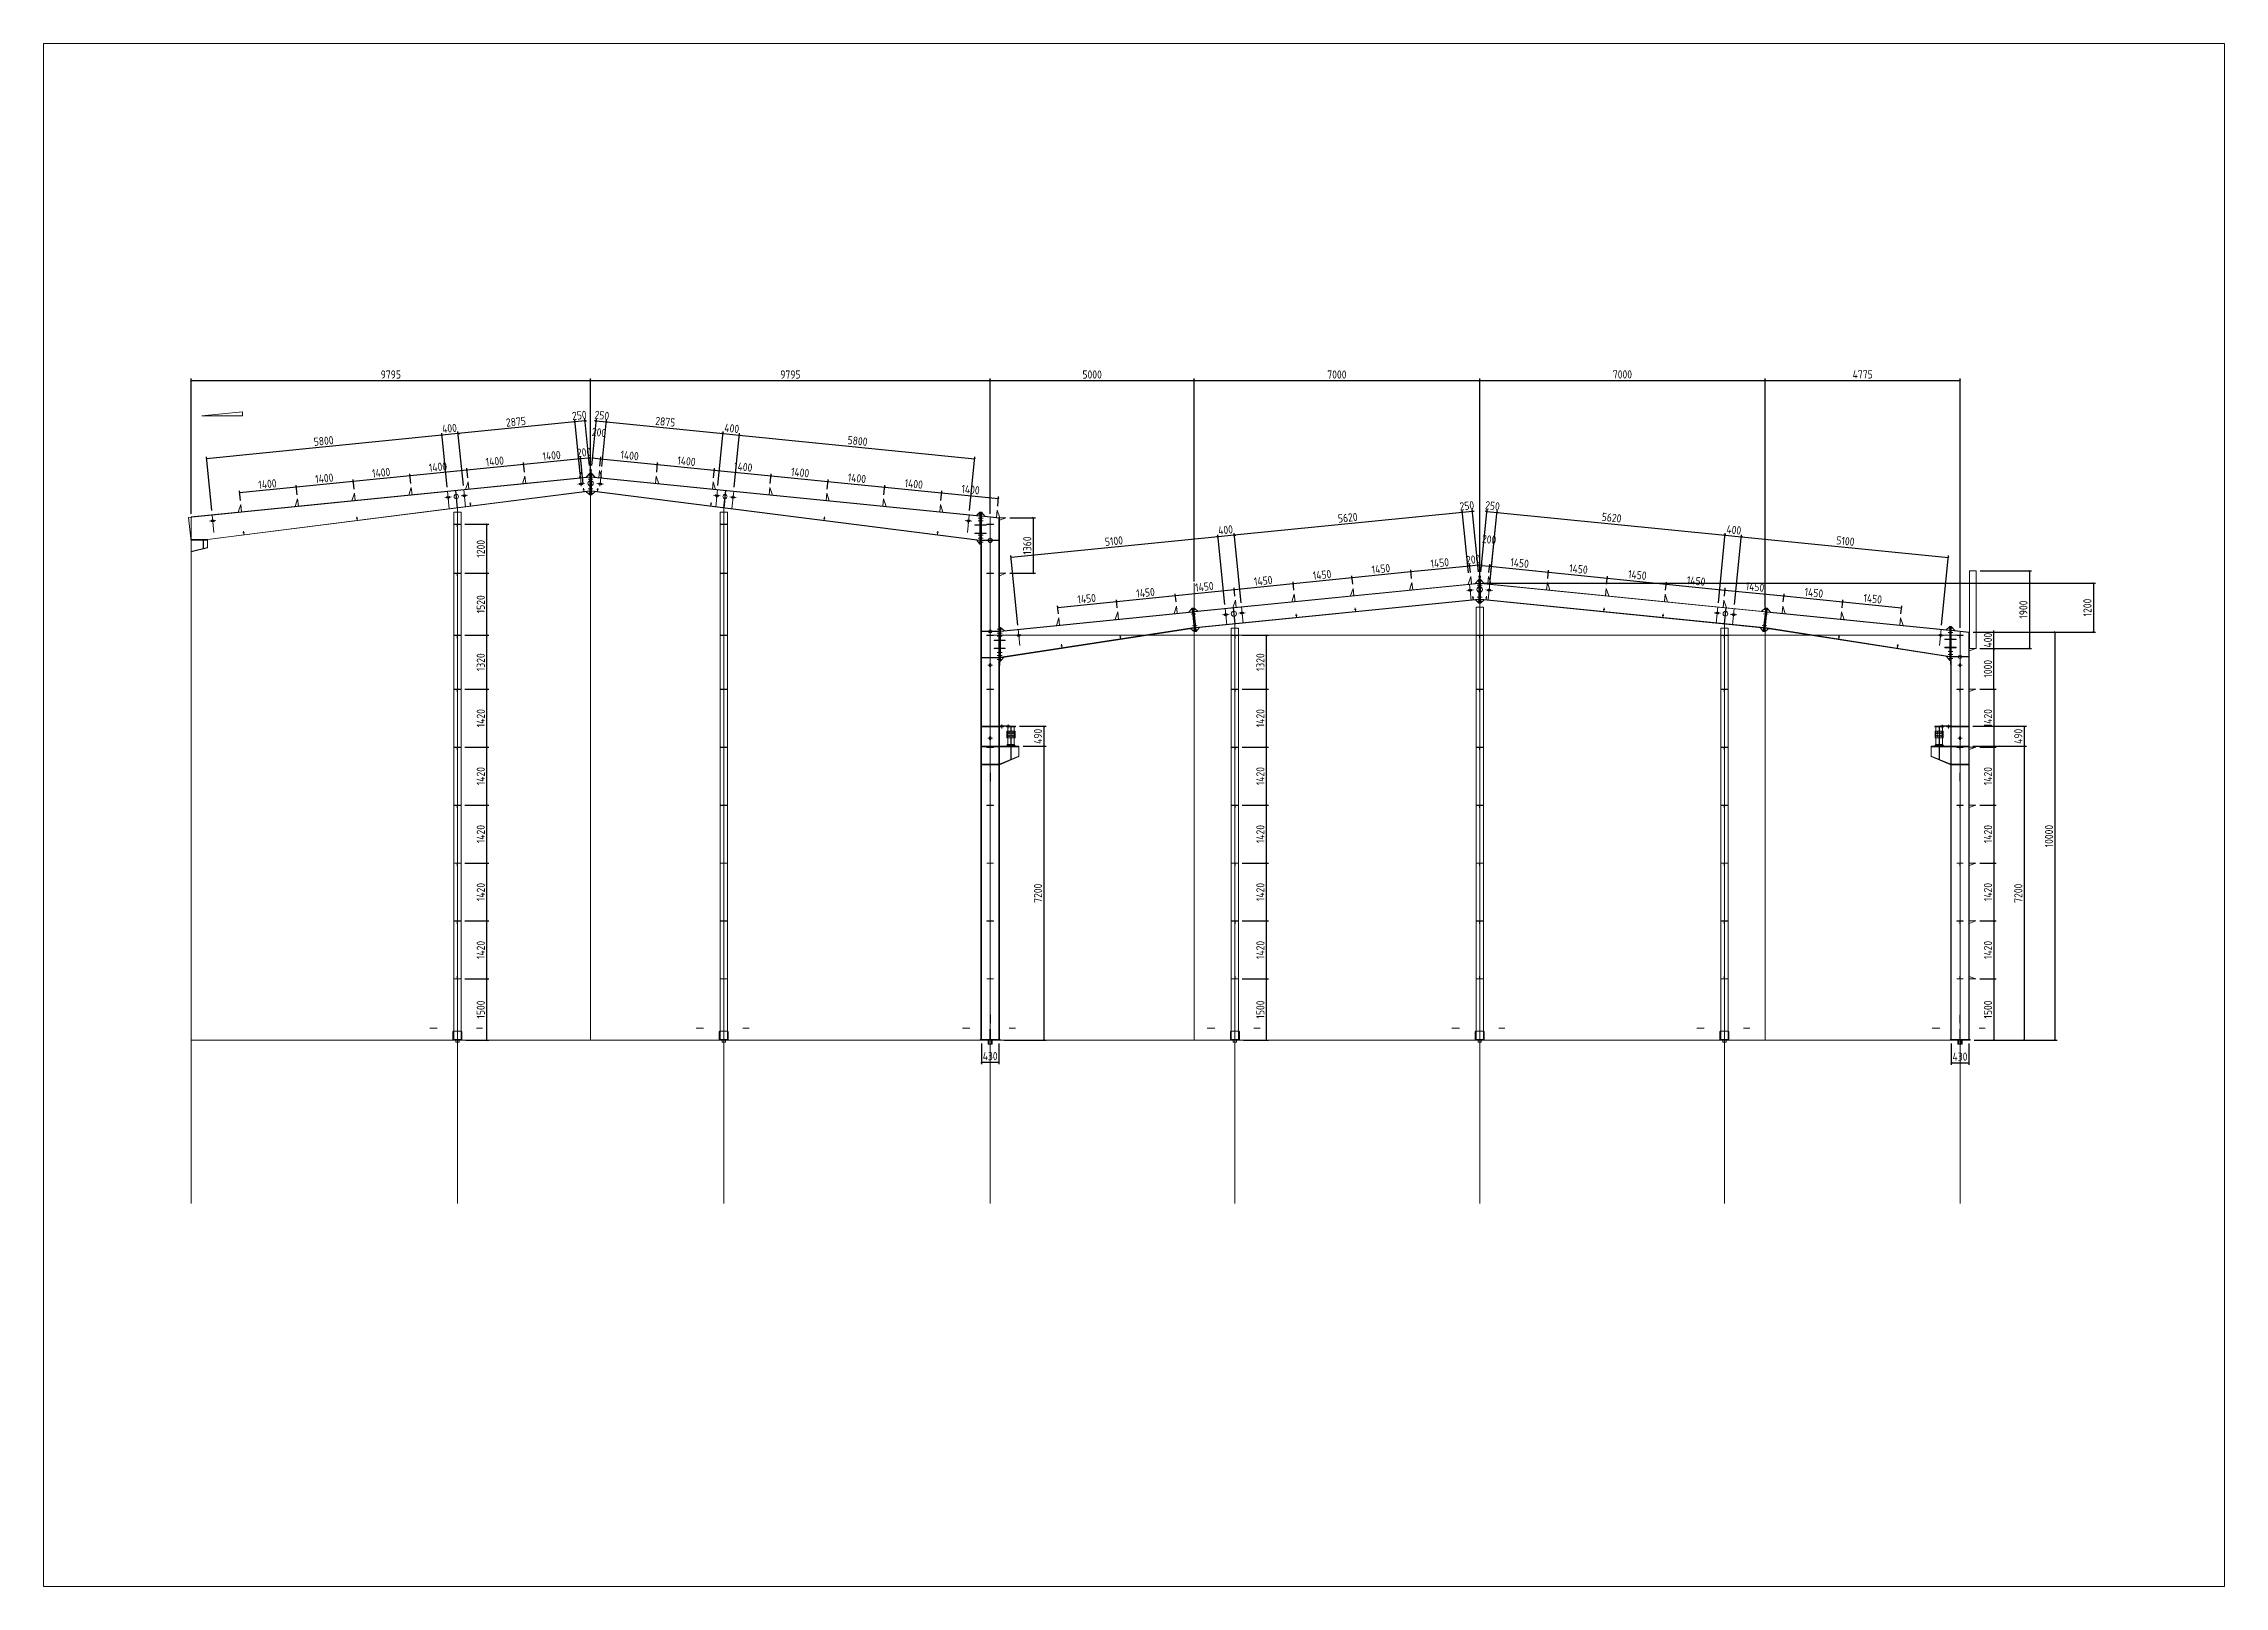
# Model space of a CAD drawing. Extents: x 485428 to 797698, y 56414 to 211814.
# Drawn here: x 619078 to 672538, y 117314 to 155114 of the extents above; entities that cross this region are included whole.
import ezdxf

# ---------------------------------------------------------------- set-up
doc = ezdxf.new("R2010")
doc.units = 0
doc.header["$LTSCALE"] = 1000
doc.header["$MEASUREMENT"] = 0
doc.layers.add('AXIS', color=3, linetype='Continuous')
doc.layers.add('DOTE', color=1, linetype='Continuous')
doc.styles.get("Standard").update_dxf_attribs({"font": 'gbenor.shx', "bigfont": 'gbcbig.shx'})
doc.dimstyles.get("Standard").update_dxf_attribs({"dimscale": 100, "dimtxt": 2, "dimasz": 0.4, "dimexe": 0.5, "dimexo": 1, "dimgap": 0.5, "dimtad": 1, "dimdec": 0, "dimzin": 0, "dimdsep": 46, "dimtxsty": 'Standard', "dimblk": 'ARCHTICK', "dimcen": 0.09, "dimadec": 0, "dimazin": 0, "dimtfac": 1, "dimtdec": 0, "dimtix": 1, "dimtmove": 2, "dimatfit": 3, "dimfxl": 1, "dimtolj": 1, "dimtzin": 0, "dimarcsym": 0})

msp = doc.modelspace()

# ---------------------------------------------------------------- blocks, each defined once
blk = doc.blocks.new('_ArchTick')
at = {"color": 0, "linetype": 'ByBlock', "const_width": 0.4}
blk.add_lwpolyline([(-0.5, -0.5), (0.5, 0.5)], dxfattribs=at)
blk = doc.blocks.new('*D117')
at = {"color": 3, "lineweight": -2}
for p, q in [((622692, 143597), (622692, 146907)), ((622692, 146857), (632487, 146857)), ((632487, 144599), (632487, 146907))]:
    blk.add_line(p, q, dxfattribs=at)
at = {"layer": 'Defpoints', "color": 0}
for p in [(632487, 146857), (632487, 144499), (622692, 143497)]:
    blk.add_point(p, dxfattribs=at)
at = {"color": 3, "lineweight": -2, "xscale": 40, "yscale": 40, "zscale": 40, "rotation": 180}
blk.add_blockref('_ArchTick', (622692, 146857), dxfattribs=at)
at = {"color": 3, "lineweight": -2, "xscale": 40, "yscale": 40, "zscale": 40}
blk.add_blockref('_ArchTick', (632487, 146857), dxfattribs=at)
at = {"color": 0, "lineweight": 15, "insert": (627590, 147007), "char_height": 200, "attachment_point": 5}
blk.add_mtext('\\A1;9795', dxfattribs=at)
blk = doc.blocks.new('*D118')
at = {"color": 3, "lineweight": -2}
for p, q in [((632487, 144599), (632487, 146907)), ((632487, 146857), (642282, 146857)), ((642282, 143597), (642282, 146907))]:
    blk.add_line(p, q, dxfattribs=at)
at = {"layer": 'Defpoints', "color": 0}
for p in [(642282, 146857), (632487, 144499), (642282, 143497)]:
    blk.add_point(p, dxfattribs=at)
at = {"color": 3, "lineweight": -2, "xscale": 40, "yscale": 40, "zscale": 40, "rotation": 180}
blk.add_blockref('_ArchTick', (632487, 146857), dxfattribs=at)
at = {"color": 3, "lineweight": -2, "xscale": 40, "yscale": 40, "zscale": 40}
blk.add_blockref('_ArchTick', (642282, 146857), dxfattribs=at)
at = {"color": 0, "lineweight": 15, "insert": (637385, 147007), "char_height": 200, "attachment_point": 5}
blk.add_mtext('\\A1;9795', dxfattribs=at)
blk = doc.blocks.new('*D119')
at = {"color": 3, "lineweight": -2}
for p, q in [((642282, 143597), (642282, 146907)), ((642282, 146857), (647282, 146857)), ((647282, 141938), (647282, 146907))]:
    blk.add_line(p, q, dxfattribs=at)
at = {"layer": 'Defpoints', "color": 0}
for p in [(647282, 146857), (642282, 143497), (647282, 141838)]:
    blk.add_point(p, dxfattribs=at)
at = {"color": 3, "lineweight": -2, "xscale": 40, "yscale": 40, "zscale": 40, "rotation": 180}
blk.add_blockref('_ArchTick', (642282, 146857), dxfattribs=at)
at = {"color": 3, "lineweight": -2, "xscale": 40, "yscale": 40, "zscale": 40}
blk.add_blockref('_ArchTick', (647282, 146857), dxfattribs=at)
at = {"color": 0, "lineweight": 15, "insert": (644782, 147007), "char_height": 200, "attachment_point": 5}
blk.add_mtext('\\A1;5000', dxfattribs=at)
blk = doc.blocks.new('*D112')
at = {"color": 3, "lineweight": -2}
for p, q in [((654282, 141997), (654282, 146909)), ((654282, 146859), (661282, 146859)), ((661282, 141297), (661282, 146909))]:
    blk.add_line(p, q, dxfattribs=at)
at = {"layer": 'Defpoints', "color": 0}
for p in [(661282, 146859), (654282, 141897), (661282, 141197)]:
    blk.add_point(p, dxfattribs=at)
at = {"color": 3, "lineweight": -2, "xscale": 40, "yscale": 40, "zscale": 40, "rotation": 180}
blk.add_blockref('_ArchTick', (654282, 146859), dxfattribs=at)
at = {"color": 3, "lineweight": -2, "xscale": 40, "yscale": 40, "zscale": 40}
blk.add_blockref('_ArchTick', (661282, 146859), dxfattribs=at)
at = {"color": 0, "lineweight": 15, "insert": (657782, 147009), "char_height": 200, "attachment_point": 5}
blk.add_mtext('\\A1;7000', dxfattribs=at)
blk = doc.blocks.new('*D113')
at = {"color": 3, "lineweight": -2}
for p, q in [((647282, 143597), (647282, 146907)), ((647282, 146857), (654282, 146857)), ((654282, 142087), (654282, 146907))]:
    blk.add_line(p, q, dxfattribs=at)
at = {"layer": 'Defpoints', "color": 0}
for p in [(654282, 146857), (647282, 143497), (654282, 141987)]:
    blk.add_point(p, dxfattribs=at)
at = {"color": 3, "lineweight": -2, "xscale": 40, "yscale": 40, "zscale": 40, "rotation": 180}
blk.add_blockref('_ArchTick', (647282, 146857), dxfattribs=at)
at = {"color": 3, "lineweight": -2, "xscale": 40, "yscale": 40, "zscale": 40}
blk.add_blockref('_ArchTick', (654282, 146857), dxfattribs=at)
at = {"color": 0, "lineweight": 15, "insert": (650782, 147007), "char_height": 200, "attachment_point": 5}
blk.add_mtext('\\A1;7000', dxfattribs=at)
blk = doc.blocks.new('*D120')
at = {"color": 3, "lineweight": -2}
for p, q in [((661282, 141297), (661282, 146909)), ((661282, 146859), (666057, 146859)), ((666057, 140797), (666057, 146909))]:
    blk.add_line(p, q, dxfattribs=at)
at = {"layer": 'Defpoints', "color": 0}
for p in [(666057, 146859), (661282, 141197), (666057, 140697)]:
    blk.add_point(p, dxfattribs=at)
at = {"color": 3, "lineweight": -2, "xscale": 40, "yscale": 40, "zscale": 40, "rotation": 180}
blk.add_blockref('_ArchTick', (661282, 146859), dxfattribs=at)
at = {"color": 3, "lineweight": -2, "xscale": 40, "yscale": 40, "zscale": 40}
blk.add_blockref('_ArchTick', (666057, 146859), dxfattribs=at)
at = {"color": 0, "lineweight": 15, "insert": (663670, 147009), "char_height": 200, "attachment_point": 5}
blk.add_mtext('\\A1;4775', dxfattribs=at)
blk = doc.blocks.new('*D121')
at = {"color": 3, "lineweight": -2}
for p, q in [((666542, 132197), (666942, 132197)), ((666892, 130697), (666892, 132197)), ((666402, 130697), (666942, 130697))]:
    blk.add_line(p, q, dxfattribs=at)
at = {"layer": 'Defpoints', "color": 0}
for p in [(666442, 132197), (666892, 132197), (666302, 130697)]:
    blk.add_point(p, dxfattribs=at)
at = {"color": 3, "lineweight": -2, "xscale": 40, "yscale": 40, "zscale": 40}
for p, rotation in [((666892, 132197), 90), ((666892, 130697), 270)]:
    blk.add_blockref('_ArchTick', p, dxfattribs=dict(at, rotation=rotation))
at = {"color": 0, "lineweight": 15, "insert": (666742, 131447), "char_height": 200, "attachment_point": 5, "rotation": 90}
blk.add_mtext('\\A1;1500', dxfattribs=at)
blk = doc.blocks.new('*D122')
at = {"color": 3, "lineweight": -2}
for p, q in [((666542, 133617), (666942, 133617)), ((666892, 132197), (666892, 133617)), ((666542, 132197), (666942, 132197))]:
    blk.add_line(p, q, dxfattribs=at)
at = {"layer": 'Defpoints', "color": 0}
for p in [(666442, 133617), (666892, 133617), (666442, 132197)]:
    blk.add_point(p, dxfattribs=at)
at = {"color": 3, "lineweight": -2, "xscale": 40, "yscale": 40, "zscale": 40}
for p, rotation in [((666892, 133617), 90), ((666892, 132197), 270)]:
    blk.add_blockref('_ArchTick', p, dxfattribs=dict(at, rotation=rotation))
at = {"color": 0, "lineweight": 15, "insert": (666742, 132907), "char_height": 200, "attachment_point": 5, "rotation": 90}
blk.add_mtext('\\A1;1420', dxfattribs=at)
blk = doc.blocks.new('*D123')
at = {"color": 3, "lineweight": -2}
for p, q in [((666542, 135037), (666942, 135037)), ((666892, 133617), (666892, 135037)), ((666542, 133617), (666942, 133617))]:
    blk.add_line(p, q, dxfattribs=at)
at = {"layer": 'Defpoints', "color": 0}
for p in [(666442, 135037), (666892, 135037), (666442, 133617)]:
    blk.add_point(p, dxfattribs=at)
at = {"color": 3, "lineweight": -2, "xscale": 40, "yscale": 40, "zscale": 40}
for p, rotation in [((666892, 135037), 90), ((666892, 133617), 270)]:
    blk.add_blockref('_ArchTick', p, dxfattribs=dict(at, rotation=rotation))
at = {"color": 0, "lineweight": 15, "insert": (666742, 134327), "char_height": 200, "attachment_point": 5, "rotation": 90}
blk.add_mtext('\\A1;1420', dxfattribs=at)
blk = doc.blocks.new('*D124')
at = {"color": 3, "lineweight": -2}
for p, q in [((666542, 136457), (666942, 136457)), ((666892, 135037), (666892, 136457)), ((666542, 135037), (666942, 135037))]:
    blk.add_line(p, q, dxfattribs=at)
at = {"layer": 'Defpoints', "color": 0}
for p in [(666442, 136457), (666892, 136457), (666442, 135037)]:
    blk.add_point(p, dxfattribs=at)
at = {"color": 3, "lineweight": -2, "xscale": 40, "yscale": 40, "zscale": 40}
for p, rotation in [((666892, 136457), 90), ((666892, 135037), 270)]:
    blk.add_blockref('_ArchTick', p, dxfattribs=dict(at, rotation=rotation))
at = {"color": 0, "lineweight": 15, "insert": (666742, 135747), "char_height": 200, "attachment_point": 5, "rotation": 90}
blk.add_mtext('\\A1;1420', dxfattribs=at)
blk = doc.blocks.new('*D125')
at = {"color": 3, "lineweight": -2}
for p, q in [((666542, 137877), (666942, 137877)), ((666892, 136457), (666892, 137877)), ((666542, 136457), (666942, 136457))]:
    blk.add_line(p, q, dxfattribs=at)
at = {"layer": 'Defpoints', "color": 0}
for p in [(666442, 137877), (666892, 137877), (666442, 136457)]:
    blk.add_point(p, dxfattribs=at)
at = {"color": 3, "lineweight": -2, "xscale": 40, "yscale": 40, "zscale": 40}
for p, rotation in [((666892, 137877), 90), ((666892, 136457), 270)]:
    blk.add_blockref('_ArchTick', p, dxfattribs=dict(at, rotation=rotation))
at = {"color": 0, "lineweight": 15, "insert": (666742, 137167), "char_height": 200, "attachment_point": 5, "rotation": 90}
blk.add_mtext('\\A1;1420', dxfattribs=at)
blk = doc.blocks.new('*D126')
at = {"color": 3, "lineweight": -2}
for p, q in [((666542, 139297), (666942, 139297)), ((666892, 137877), (666892, 139297)), ((666542, 137877), (666942, 137877))]:
    blk.add_line(p, q, dxfattribs=at)
at = {"layer": 'Defpoints', "color": 0}
for p in [(666442, 139297), (666892, 139297), (666442, 137877)]:
    blk.add_point(p, dxfattribs=at)
at = {"color": 3, "lineweight": -2, "xscale": 40, "yscale": 40, "zscale": 40}
for p, rotation in [((666892, 139297), 90), ((666892, 137877), 270)]:
    blk.add_blockref('_ArchTick', p, dxfattribs=dict(at, rotation=rotation))
at = {"color": 0, "lineweight": 15, "insert": (666742, 138587), "char_height": 200, "attachment_point": 5, "rotation": 90}
blk.add_mtext('\\A1;1420', dxfattribs=at)
blk = doc.blocks.new('*D127')
at = {"color": 3, "lineweight": -2}
for p, q in [((666372, 137897), (667687, 137897)), ((667637, 130697), (667637, 137897)), ((666402, 130697), (667687, 130697))]:
    blk.add_line(p, q, dxfattribs=at)
at = {"layer": 'Defpoints', "color": 0}
for p in [(666272, 137897), (667637, 137897), (666302, 130697)]:
    blk.add_point(p, dxfattribs=at)
at = {"color": 3, "lineweight": -2, "xscale": 40, "yscale": 40, "zscale": 40}
for p, rotation in [((667637, 137897), 90), ((667637, 130697), 270)]:
    blk.add_blockref('_ArchTick', p, dxfattribs=dict(at, rotation=rotation))
at = {"color": 0, "lineweight": 15, "insert": (667487, 134297), "char_height": 200, "attachment_point": 5, "rotation": 90}
blk.add_mtext('\\A1;7200', dxfattribs=at)
blk = doc.blocks.new('*D128')
at = {"color": 3, "lineweight": -2}
for p, q in [((666372, 138387), (667687, 138387)), ((667637, 137897), (667637, 138387)), ((666372, 137897), (667687, 137897))]:
    blk.add_line(p, q, dxfattribs=at)
at = {"layer": 'Defpoints', "color": 0}
for p in [(666272, 138387), (667637, 138387), (666272, 137897)]:
    blk.add_point(p, dxfattribs=at)
at = {"color": 3, "lineweight": -2, "xscale": 40, "yscale": 40, "zscale": 40}
for p, rotation in [((667637, 138387), 90), ((667637, 137897), 270)]:
    blk.add_blockref('_ArchTick', p, dxfattribs=dict(at, rotation=rotation))
at = {"color": 0, "lineweight": 15, "insert": (667487, 138142), "char_height": 200, "attachment_point": 5, "rotation": 90}
blk.add_mtext('\\A1;490', dxfattribs=at)
blk = doc.blocks.new('*D129')
at = {"color": 3, "lineweight": -2}
for p, q in [((666382, 140697), (668437, 140697)), ((668387, 130697), (668387, 140697)), ((666402, 130697), (668437, 130697))]:
    blk.add_line(p, q, dxfattribs=at)
at = {"layer": 'Defpoints', "color": 0}
for p in [(666282, 140697), (668387, 140697), (666302, 130697)]:
    blk.add_point(p, dxfattribs=at)
at = {"color": 3, "lineweight": -2, "xscale": 40, "yscale": 40, "zscale": 40}
for p, rotation in [((668387, 140697), 90), ((668387, 130697), 270)]:
    blk.add_blockref('_ArchTick', p, dxfattribs=dict(at, rotation=rotation))
at = {"color": 0, "lineweight": 15, "insert": (668237, 135697), "char_height": 200, "attachment_point": 5, "rotation": 90}
blk.add_mtext('\\A1;10000', dxfattribs=at)
blk = doc.blocks.new('*D130')
at = {"color": 0, "lineweight": -2}
for p, q in [((654039, 142315), (653999, 142311)), ((654055, 142155), (654034, 142364)), ((654238, 142335), (654039, 142315)), ((654254, 142176), (654233, 142384)), ((654238, 142335), (654278, 142339))]:
    blk.add_line(p, q, dxfattribs=at)
at = {"layer": 'Defpoints', "color": 0}
for p in [(654039, 142315), (654065, 142056), (654264, 142076)]:
    blk.add_point(p, dxfattribs=at)
at = {"color": 0, "lineweight": -2, "xscale": 40, "yscale": 40, "zscale": 40}
for p, rotation in [((654039, 142315), 5.777421643196451), ((654238, 142335), 185.7774216431964)]:
    blk.add_blockref('_ArchTick', p, dxfattribs=dict(at, rotation=rotation))
at = {"color": 0, "lineweight": 15, "insert": (654124, 142474), "char_height": 200, "attachment_point": 5, "rotation": 5.7774}
blk.add_mtext('\\A1;200', dxfattribs=at)
blk = doc.blocks.new('*D131')
at = {"color": 3, "lineweight": -2}
for p, q in [((652613, 142011), (652592, 142218)), ((654039, 142315), (652597, 142169)), ((654055, 142155), (654034, 142364))]:
    blk.add_line(p, q, dxfattribs=at)
at = {"layer": 'Defpoints', "color": 0}
for p in [(652597, 142169), (652623, 141912), (654065, 142056)]:
    blk.add_point(p, dxfattribs=at)
at = {"color": 3, "lineweight": -2, "xscale": 40, "yscale": 40, "zscale": 40}
for p, rotation in [((654039, 142315), 5.777421643196474), ((652597, 142169), 185.7774216431964)]:
    blk.add_blockref('_ArchTick', p, dxfattribs=dict(at, rotation=rotation))
at = {"color": 0, "lineweight": 15, "insert": (653303, 142391), "char_height": 200, "attachment_point": 5, "rotation": 5.7774}
blk.add_mtext('\\A1;1450', dxfattribs=at)
blk = doc.blocks.new('*D132')
at = {"color": 3, "lineweight": -2}
for p, q in [((652613, 142011), (652592, 142218)), ((651170, 141867), (651149, 142072)), ((652597, 142169), (651154, 142023))]:
    blk.add_line(p, q, dxfattribs=at)
at = {"layer": 'Defpoints', "color": 0}
for p in [(651154, 142023), (651180, 141768), (652623, 141912)]:
    blk.add_point(p, dxfattribs=at)
at = {"color": 3, "lineweight": -2, "xscale": 40, "yscale": 40, "zscale": 40}
for p, rotation in [((651154, 142023), 185.7774216431964), ((652597, 142169), 5.777421643196474)]:
    blk.add_blockref('_ArchTick', p, dxfattribs=dict(at, rotation=rotation))
at = {"color": 0, "lineweight": 15, "insert": (651860, 142245), "char_height": 200, "attachment_point": 5, "rotation": 5.7774}
blk.add_mtext('\\A1;1450', dxfattribs=at)
blk = doc.blocks.new('*D133')
at = {"color": 3, "lineweight": -2}
for p, q in [((649727, 141723), (649706, 141926)), ((651154, 142023), (649711, 141877)), ((651170, 141867), (651149, 142072))]:
    blk.add_line(p, q, dxfattribs=at)
at = {"layer": 'Defpoints', "color": 0}
for p in [(649711, 141877), (651180, 141768), (649737, 141623)]:
    blk.add_point(p, dxfattribs=at)
at = {"color": 3, "lineweight": -2, "xscale": 40, "yscale": 40, "zscale": 40}
for p, rotation in [((649711, 141877), 185.7774216431964), ((651154, 142023), 5.777421643196474)]:
    blk.add_blockref('_ArchTick', p, dxfattribs=dict(at, rotation=rotation))
at = {"color": 0, "lineweight": 15, "insert": (650418, 142099), "char_height": 200, "attachment_point": 5, "rotation": 5.7774}
blk.add_mtext('\\A1;1450', dxfattribs=at)
blk = doc.blocks.new('*D134')
at = {"color": 3, "lineweight": -2}
for p, q in [((648284, 141579), (648264, 141780)), ((649711, 141877), (648269, 141731)), ((649727, 141723), (649706, 141926))]:
    blk.add_line(p, q, dxfattribs=at)
at = {"layer": 'Defpoints', "color": 0}
for p in [(648269, 141731), (648294, 141479), (649737, 141623)]:
    blk.add_point(p, dxfattribs=at)
at = {"color": 3, "lineweight": -2, "xscale": 40, "yscale": 40, "zscale": 40}
for p, rotation in [((648269, 141731), 185.7774216431964), ((649711, 141877), 5.777421643196474)]:
    blk.add_blockref('_ArchTick', p, dxfattribs=dict(at, rotation=rotation))
at = {"color": 0, "lineweight": 15, "insert": (648975, 141953), "char_height": 200, "attachment_point": 5, "rotation": 5.7774}
blk.add_mtext('\\A1;1450', dxfattribs=at)
blk = doc.blocks.new('*D135')
at = {"color": 3, "lineweight": -2}
for p, q in [((648269, 141731), (646826, 141585)), ((648284, 141579), (648264, 141780)), ((646841, 141434), (646821, 141634))]:
    blk.add_line(p, q, dxfattribs=at)
at = {"layer": 'Defpoints', "color": 0}
for p in [(646826, 141585), (646851, 141335), (648294, 141479)]:
    blk.add_point(p, dxfattribs=at)
at = {"color": 3, "lineweight": -2, "xscale": 40, "yscale": 40, "zscale": 40}
for p, rotation in [((648269, 141731), 5.777421643196474), ((646826, 141585), 185.7774216431964)]:
    blk.add_blockref('_ArchTick', p, dxfattribs=dict(at, rotation=rotation))
at = {"color": 0, "lineweight": 15, "insert": (647532, 141807), "char_height": 200, "attachment_point": 5, "rotation": 5.7774}
blk.add_mtext('\\A1;1450', dxfattribs=at)
blk = doc.blocks.new('*D136')
at = {"color": 3, "lineweight": -2}
for p, q in [((645399, 141290), (645378, 141489)), ((646826, 141585), (645383, 141439)), ((646841, 141434), (646821, 141634))]:
    blk.add_line(p, q, dxfattribs=at)
at = {"layer": 'Defpoints', "color": 0}
for p in [(645383, 141439), (645409, 141190), (646851, 141335)]:
    blk.add_point(p, dxfattribs=at)
at = {"color": 3, "lineweight": -2, "xscale": 40, "yscale": 40, "zscale": 40}
for p, rotation in [((645383, 141439), 185.7774216431964), ((646826, 141585), 5.777421643196474)]:
    blk.add_blockref('_ArchTick', p, dxfattribs=dict(at, rotation=rotation))
at = {"color": 0, "lineweight": 15, "insert": (646090, 141661), "char_height": 200, "attachment_point": 5, "rotation": 5.7774}
blk.add_mtext('\\A1;1450', dxfattribs=at)
blk = doc.blocks.new('*D137')
at = {"color": 3, "lineweight": -2}
for p, q in [((643956, 141146), (643936, 141343)), ((645383, 141439), (643941, 141293)), ((645399, 141290), (645378, 141489))]:
    blk.add_line(p, q, dxfattribs=at)
at = {"layer": 'Defpoints', "color": 0}
for p in [(643941, 141293), (645409, 141190), (643966, 141046)]:
    blk.add_point(p, dxfattribs=at)
at = {"color": 3, "lineweight": -2, "xscale": 40, "yscale": 40, "zscale": 40}
for p, rotation in [((643941, 141293), 185.7774216431964), ((645383, 141439), 5.777421643196474)]:
    blk.add_blockref('_ArchTick', p, dxfattribs=dict(at, rotation=rotation))
at = {"color": 0, "lineweight": 15, "insert": (644647, 141515), "char_height": 200, "attachment_point": 5, "rotation": 5.7774}
blk.add_mtext('\\A1;1450', dxfattribs=at)
blk = doc.blocks.new('*D138')
at = {"color": 3, "lineweight": -2}
for p, q in [((654310, 142176), (654331, 142381)), ((654326, 142331), (654525, 142311)), ((654509, 142155), (654530, 142361))]:
    blk.add_line(p, q, dxfattribs=at)
at = {"layer": 'Defpoints', "color": 0}
for p in [(654525, 142311), (654300, 142076), (654499, 142056)]:
    blk.add_point(p, dxfattribs=at)
at = {"color": 3, "lineweight": -2, "xscale": 40, "yscale": 40, "zscale": 40}
for p, rotation in [((654326, 142331), 174.2225783568036), ((654525, 142311), 354.2225783568036)]:
    blk.add_blockref('_ArchTick', p, dxfattribs=dict(at, rotation=rotation))
at = {"color": 0, "lineweight": 15, "insert": (654514, 142965), "char_height": 200, "attachment_point": 5, "rotation": 354.2226}
blk.add_mtext('\\A1;200', dxfattribs=at)
blk = doc.blocks.new('*D139')
at = {"color": 3, "lineweight": -2}
for p, q in [((654509, 142155), (654530, 142361)), ((654525, 142311), (655968, 142165)), ((655952, 142011), (655973, 142215))]:
    blk.add_line(p, q, dxfattribs=at)
at = {"layer": 'Defpoints', "color": 0}
for p in [(654499, 142056), (655942, 141912), (655968, 142165)]:
    blk.add_point(p, dxfattribs=at)
at = {"color": 3, "lineweight": -2, "xscale": 40, "yscale": 40, "zscale": 40}
for p, rotation in [((654525, 142311), 174.2225783568036), ((655968, 142165), 354.2225783568036)]:
    blk.add_blockref('_ArchTick', p, dxfattribs=dict(at, rotation=rotation))
at = {"color": 0, "lineweight": 15, "insert": (655261, 142387), "char_height": 200, "attachment_point": 5, "rotation": 354.2226}
blk.add_mtext('\\A1;1450', dxfattribs=at)
blk = doc.blocks.new('*D140')
at = {"color": 3, "lineweight": -2}
for p, q in [((655952, 142011), (655973, 142215)), ((655968, 142165), (657410, 142019)), ((657395, 141867), (657415, 142069))]:
    blk.add_line(p, q, dxfattribs=at)
at = {"layer": 'Defpoints', "color": 0}
for p in [(655942, 141912), (657385, 141768), (657410, 142019)]:
    blk.add_point(p, dxfattribs=at)
at = {"color": 3, "lineweight": -2, "xscale": 40, "yscale": 40, "zscale": 40}
for p, rotation in [((655968, 142165), 174.2225783568036), ((657410, 142019), 354.2225783568036)]:
    blk.add_blockref('_ArchTick', p, dxfattribs=dict(at, rotation=rotation))
at = {"color": 0, "lineweight": 15, "insert": (656704, 142241), "char_height": 200, "attachment_point": 5, "rotation": 354.2226}
blk.add_mtext('\\A1;1450', dxfattribs=at)
blk = doc.blocks.new('*D141')
at = {"color": 3, "lineweight": -2}
for p, q in [((657395, 141867), (657415, 142069)), ((657410, 142019), (658853, 141873)), ((658838, 141723), (658858, 141923))]:
    blk.add_line(p, q, dxfattribs=at)
at = {"layer": 'Defpoints', "color": 0}
for p in [(657385, 141768), (658853, 141873), (658828, 141623)]:
    blk.add_point(p, dxfattribs=at)
at = {"color": 3, "lineweight": -2, "xscale": 40, "yscale": 40, "zscale": 40}
for p, rotation in [((657410, 142019), 174.2225783568036), ((658853, 141873), 354.2225783568036)]:
    blk.add_blockref('_ArchTick', p, dxfattribs=dict(at, rotation=rotation))
at = {"color": 0, "lineweight": 15, "insert": (658147, 142095), "char_height": 200, "attachment_point": 5, "rotation": 354.2226}
blk.add_mtext('\\A1;1450', dxfattribs=at)
blk = doc.blocks.new('*D142')
at = {"color": 3, "lineweight": -2}
for p, q in [((658838, 141723), (658858, 141923)), ((658853, 141873), (660296, 141727)), ((660281, 141579), (660301, 141777))]:
    blk.add_line(p, q, dxfattribs=at)
at = {"layer": 'Defpoints', "color": 0}
for p in [(660296, 141727), (658828, 141623), (660270, 141479)]:
    blk.add_point(p, dxfattribs=at)
at = {"color": 3, "lineweight": -2, "xscale": 40, "yscale": 40, "zscale": 40}
for p, rotation in [((658853, 141873), 174.2225783568036), ((660296, 141727), 354.2225783568036)]:
    blk.add_blockref('_ArchTick', p, dxfattribs=dict(at, rotation=rotation))
at = {"color": 0, "lineweight": 15, "insert": (659589, 141949), "char_height": 200, "attachment_point": 5, "rotation": 354.2226}
blk.add_mtext('\\A1;1450', dxfattribs=at)
blk = doc.blocks.new('*D143')
at = {"color": 3, "lineweight": -2}
for p, q in [((660281, 141579), (660301, 141777)), ((660296, 141727), (661738, 141581)), ((661723, 141434), (661743, 141631))]:
    blk.add_line(p, q, dxfattribs=at)
at = {"layer": 'Defpoints', "color": 0}
for p in [(660270, 141479), (661713, 141335), (661738, 141581)]:
    blk.add_point(p, dxfattribs=at)
at = {"color": 3, "lineweight": -2, "xscale": 40, "yscale": 40, "zscale": 40}
for p, rotation in [((660296, 141727), 174.2225783568036), ((661738, 141581), 354.2225783568036)]:
    blk.add_blockref('_ArchTick', p, dxfattribs=dict(at, rotation=rotation))
at = {"color": 0, "lineweight": 15, "insert": (661032, 141803), "char_height": 200, "attachment_point": 5, "rotation": 354.2226}
blk.add_mtext('\\A1;1450', dxfattribs=at)
blk = doc.blocks.new('*D144')
at = {"color": 3, "lineweight": -2}
for p, q in [((661723, 141434), (661743, 141631)), ((661738, 141581), (663181, 141435)), ((663166, 141290), (663186, 141485))]:
    blk.add_line(p, q, dxfattribs=at)
at = {"layer": 'Defpoints', "color": 0}
for p in [(661713, 141335), (663156, 141190), (663181, 141435)]:
    blk.add_point(p, dxfattribs=at)
at = {"color": 3, "lineweight": -2, "xscale": 40, "yscale": 40, "zscale": 40}
for p, rotation in [((661738, 141581), 174.2225783568036), ((663181, 141435), 354.2225783568036)]:
    blk.add_blockref('_ArchTick', p, dxfattribs=dict(at, rotation=rotation))
at = {"color": 0, "lineweight": 15, "insert": (662475, 141658), "char_height": 200, "attachment_point": 5, "rotation": 354.2226}
blk.add_mtext('\\A1;1450', dxfattribs=at)
blk = doc.blocks.new('*D145')
at = {"color": 3, "lineweight": -2}
for p, q in [((663166, 141290), (663186, 141485)), ((663181, 141435), (664623, 141289)), ((664609, 141146), (664628, 141339))]:
    blk.add_line(p, q, dxfattribs=at)
at = {"layer": 'Defpoints', "color": 0}
for p in [(663156, 141190), (664623, 141289), (664599, 141046)]:
    blk.add_point(p, dxfattribs=at)
at = {"color": 3, "lineweight": -2, "xscale": 40, "yscale": 40, "zscale": 40}
for p, rotation in [((663181, 141435), 174.2225783568036), ((664623, 141289), 354.2225783568036)]:
    blk.add_blockref('_ArchTick', p, dxfattribs=dict(at, rotation=rotation))
at = {"color": 0, "lineweight": 15, "insert": (663917, 141512), "char_height": 200, "attachment_point": 5, "rotation": 354.2226}
blk.add_mtext('\\A1;1450', dxfattribs=at)
blk = doc.blocks.new('*D146')
at = {"color": 3, "lineweight": -2}
for p, q in [((632515, 144778), (632539, 145013)), ((632534, 144963), (632733, 144943)), ((632714, 144758), (632738, 144993))]:
    blk.add_line(p, q, dxfattribs=at)
at = {"layer": 'Defpoints', "color": 0}
for p in [(632733, 144943), (632505, 144678), (632704, 144658)]:
    blk.add_point(p, dxfattribs=at)
at = {"color": 3, "lineweight": -2, "xscale": 40, "yscale": 40, "zscale": 40}
for p, rotation in [((632534, 144963), 174.2894068624987), ((632733, 144943), 354.2894068624987)]:
    blk.add_blockref('_ArchTick', p, dxfattribs=dict(at, rotation=rotation))
at = {"color": 0, "lineweight": 15, "insert": (632693, 145588), "char_height": 200, "attachment_point": 5, "rotation": 354.2894}
blk.add_mtext('\\A1;200', dxfattribs=at)
blk = doc.blocks.new('*D147')
at = {"color": 3, "lineweight": -2}
for p, q in [((632714, 144758), (632738, 144993)), ((632733, 144943), (634126, 144804)), ((634107, 144618), (634131, 144854))]:
    blk.add_line(p, q, dxfattribs=at)
at = {"layer": 'Defpoints', "color": 0}
for p in [(632704, 144658), (634097, 144519), (634126, 144804)]:
    blk.add_point(p, dxfattribs=at)
at = {"color": 3, "lineweight": -2, "xscale": 40, "yscale": 40, "zscale": 40}
for p, rotation in [((632733, 144943), 174.2894068624987), ((634126, 144804), 354.2894068624987)]:
    blk.add_blockref('_ArchTick', p, dxfattribs=dict(at, rotation=rotation))
at = {"color": 0, "lineweight": 15, "insert": (633444, 145023), "char_height": 200, "attachment_point": 5, "rotation": 354.2894}
blk.add_mtext('\\A1;1400', dxfattribs=at)
blk = doc.blocks.new('*D148')
at = {"color": 3, "lineweight": -2}
for p, q in [((634107, 144618), (634131, 144854)), ((634126, 144804), (635519, 144665)), ((635500, 144479), (635524, 144714))]:
    blk.add_line(p, q, dxfattribs=at)
at = {"layer": 'Defpoints', "color": 0}
for p in [(634097, 144519), (635490, 144380), (635519, 144665)]:
    blk.add_point(p, dxfattribs=at)
at = {"color": 3, "lineweight": -2, "xscale": 40, "yscale": 40, "zscale": 40}
for p, rotation in [((634126, 144804), 174.2894068624987), ((635519, 144665), 354.2894068624987)]:
    blk.add_blockref('_ArchTick', p, dxfattribs=dict(at, rotation=rotation))
at = {"color": 0, "lineweight": 15, "insert": (634837, 144883), "char_height": 200, "attachment_point": 5, "rotation": 354.2894}
blk.add_mtext('\\A1;1400', dxfattribs=at)
blk = doc.blocks.new('*D149')
at = {"color": 3, "lineweight": -2}
for p, q in [((635500, 144479), (635524, 144714)), ((635519, 144665), (636912, 144525)), ((636893, 144340), (636917, 144575))]:
    blk.add_line(p, q, dxfattribs=at)
at = {"layer": 'Defpoints', "color": 0}
for p in [(635490, 144380), (636912, 144525), (636883, 144240)]:
    blk.add_point(p, dxfattribs=at)
at = {"color": 3, "lineweight": -2, "xscale": 40, "yscale": 40, "zscale": 40}
for p, rotation in [((635519, 144665), 174.2894068624987), ((636912, 144525), 354.2894068624987)]:
    blk.add_blockref('_ArchTick', p, dxfattribs=dict(at, rotation=rotation))
at = {"color": 0, "lineweight": 15, "insert": (636230, 144744), "char_height": 200, "attachment_point": 5, "rotation": 354.2894}
blk.add_mtext('\\A1;1400', dxfattribs=at)
blk = doc.blocks.new('*D150')
at = {"color": 3, "lineweight": -2}
for p, q in [((636893, 144340), (636917, 144575)), ((636912, 144525), (638305, 144386)), ((638286, 144200), (638310, 144436))]:
    blk.add_line(p, q, dxfattribs=at)
at = {"layer": 'Defpoints', "color": 0}
for p in [(638305, 144386), (636883, 144240), (638276, 144101)]:
    blk.add_point(p, dxfattribs=at)
at = {"color": 3, "lineweight": -2, "xscale": 40, "yscale": 40, "zscale": 40}
for p, rotation in [((636912, 144525), 174.2894068624987), ((638305, 144386), 354.2894068624987)]:
    blk.add_blockref('_ArchTick', p, dxfattribs=dict(at, rotation=rotation))
at = {"color": 0, "lineweight": 15, "insert": (637623, 144605), "char_height": 200, "attachment_point": 5, "rotation": 354.2894}
blk.add_mtext('\\A1;1400', dxfattribs=at)
blk = doc.blocks.new('*D151')
at = {"color": 3, "lineweight": -2}
for p, q in [((638286, 144200), (638310, 144436)), ((638305, 144386), (639698, 144247)), ((639679, 144061), (639703, 144296))]:
    blk.add_line(p, q, dxfattribs=at)
at = {"layer": 'Defpoints', "color": 0}
for p in [(638276, 144101), (639669, 143962), (639698, 144247)]:
    blk.add_point(p, dxfattribs=at)
at = {"color": 3, "lineweight": -2, "xscale": 40, "yscale": 40, "zscale": 40}
for p, rotation in [((638305, 144386), 174.2894068624987), ((639698, 144247), 354.2894068624987)]:
    blk.add_blockref('_ArchTick', p, dxfattribs=dict(at, rotation=rotation))
at = {"color": 0, "lineweight": 15, "insert": (639016, 144466), "char_height": 200, "attachment_point": 5, "rotation": 354.2894}
blk.add_mtext('\\A1;1400', dxfattribs=at)
blk = doc.blocks.new('*D152')
at = {"color": 3, "lineweight": -2}
for p, q in [((639679, 144061), (639703, 144296)), ((639698, 144247), (641091, 144107)), ((641072, 143922), (641096, 144157))]:
    blk.add_line(p, q, dxfattribs=at)
at = {"layer": 'Defpoints', "color": 0}
for p in [(639669, 143962), (641063, 143822), (641091, 144107)]:
    blk.add_point(p, dxfattribs=at)
at = {"color": 3, "lineweight": -2, "xscale": 40, "yscale": 40, "zscale": 40}
for p, rotation in [((639698, 144247), 174.2894068624987), ((641091, 144107), 354.2894068624987)]:
    blk.add_blockref('_ArchTick', p, dxfattribs=dict(at, rotation=rotation))
at = {"color": 0, "lineweight": 15, "insert": (640409, 144326), "char_height": 200, "attachment_point": 5, "rotation": 354.2894}
blk.add_mtext('\\A1;1400', dxfattribs=at)
blk = doc.blocks.new('*D153')
at = {"color": 3, "lineweight": -2}
for p, q in [((641072, 143922), (641096, 144157)), ((641091, 144107), (642484, 143968)), ((642466, 143783), (642489, 144018))]:
    blk.add_line(p, q, dxfattribs=at)
at = {"layer": 'Defpoints', "color": 0}
for p in [(641063, 143822), (642484, 143968), (642456, 143683)]:
    blk.add_point(p, dxfattribs=at)
at = {"color": 3, "lineweight": -2, "xscale": 40, "yscale": 40, "zscale": 40}
for p, rotation in [((641091, 144107), 174.2894068624987), ((642484, 143968), 354.2894068624987)]:
    blk.add_blockref('_ArchTick', p, dxfattribs=dict(at, rotation=rotation))
at = {"color": 0, "lineweight": 15, "insert": (641802, 144187), "char_height": 200, "attachment_point": 5, "rotation": 354.2894}
blk.add_mtext('\\A1;1400', dxfattribs=at)
blk = doc.blocks.new('*D154')
at = {"color": 3, "lineweight": -2}
for p, q in [((632242, 144941), (630849, 144802)), ((632304, 144324), (632237, 144991)), ((630867, 144618), (630844, 144851))]:
    blk.add_line(p, q, dxfattribs=at)
at = {"layer": 'Defpoints', "color": 0}
for p in [(630849, 144802), (630877, 144519), (632314, 144225)]:
    blk.add_point(p, dxfattribs=at)
at = {"color": 3, "lineweight": -2, "xscale": 40, "yscale": 40, "zscale": 40}
for p, rotation in [((632242, 144941), 5.710593137493039), ((630849, 144802), 185.710593137493)]:
    blk.add_blockref('_ArchTick', p, dxfattribs=dict(at, rotation=rotation))
at = {"color": 0, "lineweight": 15, "insert": (631531, 145021), "char_height": 200, "attachment_point": 5, "rotation": 5.7106}
blk.add_mtext('\\A1;1400', dxfattribs=at)
blk = doc.blocks.new('*D155')
at = {"color": 3, "lineweight": -2}
for p, q in [((629474, 144479), (629451, 144712)), ((630849, 144802), (629456, 144662)), ((630867, 144618), (630844, 144851))]:
    blk.add_line(p, q, dxfattribs=at)
at = {"layer": 'Defpoints', "color": 0}
for p in [(629456, 144662), (629484, 144380), (630877, 144519)]:
    blk.add_point(p, dxfattribs=at)
at = {"color": 3, "lineweight": -2, "xscale": 40, "yscale": 40, "zscale": 40}
for p, rotation in [((629456, 144662), 185.710593137493), ((630849, 144802), 5.710593137493039)]:
    blk.add_blockref('_ArchTick', p, dxfattribs=dict(at, rotation=rotation))
at = {"color": 0, "lineweight": 15, "insert": (630138, 144881), "char_height": 200, "attachment_point": 5, "rotation": 5.7106}
blk.add_mtext('\\A1;1400', dxfattribs=at)
blk = doc.blocks.new('*D156')
at = {"color": 3, "lineweight": -2}
for p, q in [((628081, 144340), (628058, 144573)), ((629456, 144662), (628063, 144523)), ((629474, 144479), (629451, 144712))]:
    blk.add_line(p, q, dxfattribs=at)
at = {"layer": 'Defpoints', "color": 0}
for p in [(628063, 144523), (629484, 144380), (628091, 144240)]:
    blk.add_point(p, dxfattribs=at)
at = {"color": 3, "lineweight": -2, "xscale": 40, "yscale": 40, "zscale": 40}
for p, rotation in [((628063, 144523), 185.710593137493), ((629456, 144662), 5.710593137493039)]:
    blk.add_blockref('_ArchTick', p, dxfattribs=dict(at, rotation=rotation))
at = {"color": 0, "lineweight": 15, "insert": (628745, 144742), "char_height": 200, "attachment_point": 5, "rotation": 5.7106}
blk.add_mtext('\\A1;1400', dxfattribs=at)
blk = doc.blocks.new('*D157')
at = {"color": 3, "lineweight": -2}
for p, q in [((626688, 144200), (626665, 144434)), ((628063, 144523), (626670, 144384)), ((628081, 144340), (628058, 144573))]:
    blk.add_line(p, q, dxfattribs=at)
at = {"layer": 'Defpoints', "color": 0}
for p in [(626670, 144384), (626698, 144101), (628091, 144240)]:
    blk.add_point(p, dxfattribs=at)
at = {"color": 3, "lineweight": -2, "xscale": 40, "yscale": 40, "zscale": 40}
for p, rotation in [((626670, 144384), 185.710593137493), ((628063, 144523), 5.710593137493039)]:
    blk.add_blockref('_ArchTick', p, dxfattribs=dict(at, rotation=rotation))
at = {"color": 0, "lineweight": 15, "insert": (627352, 144603), "char_height": 200, "attachment_point": 5, "rotation": 5.7106}
blk.add_mtext('\\A1;1400', dxfattribs=at)
blk = doc.blocks.new('*D158')
at = {"color": 3, "lineweight": -2}
for p, q in [((626670, 144384), (625277, 144245)), ((626688, 144200), (626665, 144434)), ((625295, 144061), (625272, 144294))]:
    blk.add_line(p, q, dxfattribs=at)
at = {"layer": 'Defpoints', "color": 0}
for p in [(625277, 144245), (625305, 143962), (626698, 144101)]:
    blk.add_point(p, dxfattribs=at)
at = {"color": 3, "lineweight": -2, "xscale": 40, "yscale": 40, "zscale": 40}
for p, rotation in [((626670, 144384), 5.710593137493039), ((625277, 144245), 185.710593137493)]:
    blk.add_blockref('_ArchTick', p, dxfattribs=dict(at, rotation=rotation))
at = {"color": 0, "lineweight": 15, "insert": (625958, 144463), "char_height": 200, "attachment_point": 5, "rotation": 5.7106}
blk.add_mtext('\\A1;1400', dxfattribs=at)
blk = doc.blocks.new('*D159')
at = {"color": 3, "lineweight": -2}
for p, q in [((623902, 143922), (623879, 144155)), ((625277, 144245), (623884, 144105)), ((625295, 144061), (625272, 144294))]:
    blk.add_line(p, q, dxfattribs=at)
at = {"layer": 'Defpoints', "color": 0}
for p in [(623884, 144105), (623912, 143822), (625305, 143962)]:
    blk.add_point(p, dxfattribs=at)
at = {"color": 3, "lineweight": -2, "xscale": 40, "yscale": 40, "zscale": 40}
for p, rotation in [((623884, 144105), 185.710593137493), ((625277, 144245), 5.710593137493039)]:
    blk.add_blockref('_ArchTick', p, dxfattribs=dict(at, rotation=rotation))
at = {"color": 0, "lineweight": 15, "insert": (624565, 144324), "char_height": 200, "attachment_point": 5, "rotation": 5.7106}
blk.add_mtext('\\A1;1400', dxfattribs=at)
blk = doc.blocks.new('*D160')
at = {"color": 3, "lineweight": -2}
for p, q in [((629402, 132197), (629995, 132197)), ((629945, 130697), (629945, 132197)), ((629432, 130697), (629995, 130697))]:
    blk.add_line(p, q, dxfattribs=at)
at = {"layer": 'Defpoints', "color": 0}
for p in [(629302, 132197), (629945, 132197), (629332, 130697)]:
    blk.add_point(p, dxfattribs=at)
at = {"color": 3, "lineweight": -2, "xscale": 40, "yscale": 40, "zscale": 40}
for p, rotation in [((629945, 132197), 90), ((629945, 130697), 270)]:
    blk.add_blockref('_ArchTick', p, dxfattribs=dict(at, rotation=rotation))
at = {"color": 0, "lineweight": 15, "insert": (629795, 131447), "char_height": 200, "attachment_point": 5, "rotation": 90}
blk.add_mtext('\\A1;1500', dxfattribs=at)
blk = doc.blocks.new('*D161')
at = {"color": 3, "lineweight": -2}
for p, q in [((629402, 133617), (629995, 133617)), ((629945, 132197), (629945, 133617)), ((629402, 132197), (629995, 132197))]:
    blk.add_line(p, q, dxfattribs=at)
at = {"layer": 'Defpoints', "color": 0}
for p in [(629302, 133617), (629945, 133617), (629302, 132197)]:
    blk.add_point(p, dxfattribs=at)
at = {"color": 3, "lineweight": -2, "xscale": 40, "yscale": 40, "zscale": 40}
for p, rotation in [((629945, 133617), 90), ((629945, 132197), 270)]:
    blk.add_blockref('_ArchTick', p, dxfattribs=dict(at, rotation=rotation))
at = {"color": 0, "lineweight": 15, "insert": (629795, 132907), "char_height": 200, "attachment_point": 5, "rotation": 90}
blk.add_mtext('\\A1;1420', dxfattribs=at)
blk = doc.blocks.new('*D162')
at = {"color": 3, "lineweight": -2}
for p, q in [((629402, 135037), (629995, 135037)), ((629945, 133617), (629945, 135037)), ((629402, 133617), (629995, 133617))]:
    blk.add_line(p, q, dxfattribs=at)
at = {"layer": 'Defpoints', "color": 0}
for p in [(629302, 135037), (629945, 135037), (629302, 133617)]:
    blk.add_point(p, dxfattribs=at)
at = {"color": 3, "lineweight": -2, "xscale": 40, "yscale": 40, "zscale": 40}
for p, rotation in [((629945, 135037), 90), ((629945, 133617), 270)]:
    blk.add_blockref('_ArchTick', p, dxfattribs=dict(at, rotation=rotation))
at = {"color": 0, "lineweight": 15, "insert": (629795, 134327), "char_height": 200, "attachment_point": 5, "rotation": 90}
blk.add_mtext('\\A1;1420', dxfattribs=at)
blk = doc.blocks.new('*D163')
at = {"color": 3, "lineweight": -2}
for p, q in [((629402, 136457), (629995, 136457)), ((629945, 135037), (629945, 136457)), ((629402, 135037), (629995, 135037))]:
    blk.add_line(p, q, dxfattribs=at)
at = {"layer": 'Defpoints', "color": 0}
for p in [(629302, 136457), (629945, 136457), (629302, 135037)]:
    blk.add_point(p, dxfattribs=at)
at = {"color": 3, "lineweight": -2, "xscale": 40, "yscale": 40, "zscale": 40}
for p, rotation in [((629945, 136457), 90), ((629945, 135037), 270)]:
    blk.add_blockref('_ArchTick', p, dxfattribs=dict(at, rotation=rotation))
at = {"color": 0, "lineweight": 15, "insert": (629795, 135747), "char_height": 200, "attachment_point": 5, "rotation": 90}
blk.add_mtext('\\A1;1420', dxfattribs=at)
blk = doc.blocks.new('*D164')
at = {"color": 3, "lineweight": -2}
for p, q in [((629402, 137877), (629995, 137877)), ((629945, 136457), (629945, 137877)), ((629402, 136457), (629995, 136457))]:
    blk.add_line(p, q, dxfattribs=at)
at = {"layer": 'Defpoints', "color": 0}
for p in [(629302, 137877), (629945, 137877), (629302, 136457)]:
    blk.add_point(p, dxfattribs=at)
at = {"color": 3, "lineweight": -2, "xscale": 40, "yscale": 40, "zscale": 40}
for p, rotation in [((629945, 137877), 90), ((629945, 136457), 270)]:
    blk.add_blockref('_ArchTick', p, dxfattribs=dict(at, rotation=rotation))
at = {"color": 0, "lineweight": 15, "insert": (629795, 137167), "char_height": 200, "attachment_point": 5, "rotation": 90}
blk.add_mtext('\\A1;1420', dxfattribs=at)
blk = doc.blocks.new('*D165')
at = {"color": 3, "lineweight": -2}
for p, q in [((629402, 139297), (629995, 139297)), ((629945, 137877), (629945, 139297)), ((629402, 137877), (629995, 137877))]:
    blk.add_line(p, q, dxfattribs=at)
at = {"layer": 'Defpoints', "color": 0}
for p in [(629302, 139297), (629945, 139297), (629302, 137877)]:
    blk.add_point(p, dxfattribs=at)
at = {"color": 3, "lineweight": -2, "xscale": 40, "yscale": 40, "zscale": 40}
for p, rotation in [((629945, 139297), 90), ((629945, 137877), 270)]:
    blk.add_blockref('_ArchTick', p, dxfattribs=dict(at, rotation=rotation))
at = {"color": 0, "lineweight": 15, "insert": (629795, 138587), "char_height": 200, "attachment_point": 5, "rotation": 90}
blk.add_mtext('\\A1;1420', dxfattribs=at)
blk = doc.blocks.new('*D166')
at = {"color": 3, "lineweight": -2}
for p, q in [((629402, 140617), (629995, 140617)), ((629945, 139297), (629945, 140617)), ((629402, 139297), (629995, 139297))]:
    blk.add_line(p, q, dxfattribs=at)
at = {"layer": 'Defpoints', "color": 0}
for p in [(629302, 140617), (629945, 140617), (629302, 139297)]:
    blk.add_point(p, dxfattribs=at)
at = {"color": 3, "lineweight": -2, "xscale": 40, "yscale": 40, "zscale": 40}
for p, rotation in [((629945, 140617), 90), ((629945, 139297), 270)]:
    blk.add_blockref('_ArchTick', p, dxfattribs=dict(at, rotation=rotation))
at = {"color": 0, "lineweight": 15, "insert": (629795, 139957), "char_height": 200, "attachment_point": 5, "rotation": 90}
blk.add_mtext('\\A1;1320', dxfattribs=at)
blk = doc.blocks.new('*D167')
at = {"color": 3, "lineweight": -2}
for p, q in [((629402, 142137), (629995, 142137)), ((629945, 140617), (629945, 142137)), ((629402, 140617), (629995, 140617))]:
    blk.add_line(p, q, dxfattribs=at)
at = {"layer": 'Defpoints', "color": 0}
for p in [(629302, 142137), (629945, 142137), (629302, 140617)]:
    blk.add_point(p, dxfattribs=at)
at = {"color": 3, "lineweight": -2, "xscale": 40, "yscale": 40, "zscale": 40}
for p, rotation in [((629945, 142137), 90), ((629945, 140617), 270)]:
    blk.add_blockref('_ArchTick', p, dxfattribs=dict(at, rotation=rotation))
at = {"color": 0, "lineweight": 15, "insert": (629795, 141377), "char_height": 200, "attachment_point": 5, "rotation": 90}
blk.add_mtext('\\A1;1520', dxfattribs=at)
blk = doc.blocks.new('*D168')
at = {"color": 3, "lineweight": -2}
for p, q in [((629402, 143337), (629995, 143337)), ((629945, 142137), (629945, 143337)), ((629402, 142137), (629995, 142137))]:
    blk.add_line(p, q, dxfattribs=at)
at = {"layer": 'Defpoints', "color": 0}
for p in [(629302, 143337), (629945, 143337), (629302, 142137)]:
    blk.add_point(p, dxfattribs=at)
at = {"color": 3, "lineweight": -2, "xscale": 40, "yscale": 40, "zscale": 40}
for p, rotation in [((629945, 143337), 90), ((629945, 142137), 270)]:
    blk.add_blockref('_ArchTick', p, dxfattribs=dict(at, rotation=rotation))
at = {"color": 0, "lineweight": 15, "insert": (629795, 142737), "char_height": 200, "attachment_point": 5, "rotation": 90}
blk.add_mtext('\\A1;1200', dxfattribs=at)
blk = doc.blocks.new('*D169')
at = {"color": 3, "lineweight": -2}
for p, q in [((643087, 137897), (643653, 137897)), ((643603, 130697), (643603, 137897)), ((642627, 130697), (643653, 130697))]:
    blk.add_line(p, q, dxfattribs=at)
at = {"layer": 'Defpoints', "color": 0}
for p in [(642987, 137897), (643603, 137897), (642527, 130697)]:
    blk.add_point(p, dxfattribs=at)
at = {"color": 3, "lineweight": -2, "xscale": 40, "yscale": 40, "zscale": 40}
for p, rotation in [((643603, 137897), 90), ((643603, 130697), 270)]:
    blk.add_blockref('_ArchTick', p, dxfattribs=dict(at, rotation=rotation))
at = {"color": 0, "lineweight": 15, "insert": (643453, 134297), "char_height": 200, "attachment_point": 5, "rotation": 90}
blk.add_mtext('\\A1;7200', dxfattribs=at)
blk = doc.blocks.new('*D170')
at = {"color": 3, "lineweight": -2}
for p, q in [((643002, 138387), (643653, 138387)), ((643603, 137897), (643603, 138387)), ((643087, 137897), (643653, 137897))]:
    blk.add_line(p, q, dxfattribs=at)
at = {"layer": 'Defpoints', "color": 0}
for p in [(642902, 138387), (643603, 138387), (642987, 137897)]:
    blk.add_point(p, dxfattribs=at)
at = {"color": 3, "lineweight": -2, "xscale": 40, "yscale": 40, "zscale": 40}
for p, rotation in [((643603, 138387), 90), ((643603, 137897), 270)]:
    blk.add_blockref('_ArchTick', p, dxfattribs=dict(at, rotation=rotation))
at = {"color": 0, "lineweight": 15, "insert": (643453, 138142), "char_height": 200, "attachment_point": 5, "rotation": 90}
blk.add_mtext('\\A1;490', dxfattribs=at)
blk = doc.blocks.new('*D171')
at = {"color": 3, "lineweight": -2}
for p, q in [((654310, 142176), (654463, 143704)), ((654458, 143654), (654418, 143658)), ((654458, 143654), (654707, 143629)), ((654559, 142151), (654712, 143679)), ((654707, 143629), (654747, 143625))]:
    blk.add_line(p, q, dxfattribs=at)
at = {"layer": 'Defpoints', "color": 0}
for p in [(654707, 143629), (654300, 142076), (654549, 142051)]:
    blk.add_point(p, dxfattribs=at)
at = {"color": 3, "lineweight": -2, "xscale": 40, "yscale": 40, "zscale": 40}
for p, rotation in [((654458, 143654), 354.2894068625083), ((654707, 143629), 174.2894068625083)]:
    blk.add_blockref('_ArchTick', p, dxfattribs=dict(at, rotation=rotation))
at = {"color": 0, "lineweight": 15, "insert": (654597, 143791), "char_height": 200, "attachment_point": 5, "rotation": 354.2894}
blk.add_mtext('\\A1;250', dxfattribs=at)
blk = doc.blocks.new('*D172')
at = {"color": 3, "lineweight": -2}
for p, q in [((654541, 141972), (654712, 143679)), ((654707, 143629), (660299, 143070)), ((660133, 141412), (660304, 143120))]:
    blk.add_line(p, q, dxfattribs=at)
at = {"layer": 'Defpoints', "color": 0}
for p in [(660299, 143070), (654531, 141872), (660123, 141313)]:
    blk.add_point(p, dxfattribs=at)
at = {"color": 3, "lineweight": -2, "xscale": 40, "yscale": 40, "zscale": 40}
for p, rotation in [((654707, 143629), 174.2894068625084), ((660299, 143070), 354.2894068625084)]:
    blk.add_blockref('_ArchTick', p, dxfattribs=dict(at, rotation=rotation))
at = {"color": 0, "lineweight": 15, "insert": (657518, 143499), "char_height": 200, "attachment_point": 5, "rotation": 354.2894}
blk.add_mtext('\\A1;5620', dxfattribs=at)
blk = doc.blocks.new('*D173')
at = {"color": 3, "lineweight": -2}
for p, q in [((660133, 141412), (660304, 143120)), ((660299, 143070), (660259, 143074)), ((660299, 143070), (660697, 143030)), ((660531, 141373), (660702, 143080)), ((660697, 143030), (660737, 143026))]:
    blk.add_line(p, q, dxfattribs=at)
at = {"layer": 'Defpoints', "color": 0}
for p in [(660697, 143030), (660123, 141313), (660521, 141273)]:
    blk.add_point(p, dxfattribs=at)
at = {"color": 3, "lineweight": -2, "xscale": 40, "yscale": 40, "zscale": 40}
for p, rotation in [((660299, 143070), 354.2894068625084), ((660697, 143030), 174.2894068625084)]:
    blk.add_blockref('_ArchTick', p, dxfattribs=dict(at, rotation=rotation))
at = {"color": 0, "lineweight": 15, "insert": (660513, 143200), "char_height": 200, "attachment_point": 5, "rotation": 354.2894}
blk.add_mtext('\\A1;400', dxfattribs=at)
blk = doc.blocks.new('*D174')
at = {"color": 3, "lineweight": -2}
for p, q in [((660531, 141373), (660702, 143080)), ((660697, 143030), (665772, 142523)), ((665606, 140865), (665777, 142573))]:
    blk.add_line(p, q, dxfattribs=at)
at = {"layer": 'Defpoints', "color": 0}
for p in [(665772, 142523), (660521, 141273), (665596, 140766)]:
    blk.add_point(p, dxfattribs=at)
at = {"color": 3, "lineweight": -2, "xscale": 40, "yscale": 40, "zscale": 40}
for p, rotation in [((660697, 143030), 174.2894068625084), ((665772, 142523), 354.2894068625084)]:
    blk.add_blockref('_ArchTick', p, dxfattribs=dict(at, rotation=rotation))
at = {"color": 0, "lineweight": 15, "insert": (663249, 142926), "char_height": 200, "attachment_point": 5, "rotation": 354.2894}
blk.add_mtext('\\A1;5100', dxfattribs=at)
blk = doc.blocks.new('*D175')
at = {"color": 3, "lineweight": -2}
for p, q in [((653858, 143629), (653818, 143625)), ((654006, 142151), (653853, 143679)), ((654107, 143654), (653858, 143629)), ((654254, 142176), (654102, 143704)), ((654107, 143654), (654146, 143658))]:
    blk.add_line(p, q, dxfattribs=at)
at = {"layer": 'Defpoints', "color": 0}
for p in [(653858, 143629), (654016, 142051), (654264, 142076)]:
    blk.add_point(p, dxfattribs=at)
at = {"color": 3, "lineweight": -2, "xscale": 40, "yscale": 40, "zscale": 40}
for p, rotation in [((653858, 143629), 5.710593137491643), ((654107, 143654), 185.7105931374917)]:
    blk.add_blockref('_ArchTick', p, dxfattribs=dict(at, rotation=rotation))
at = {"color": 0, "lineweight": 15, "insert": (653967, 143791), "char_height": 200, "attachment_point": 5, "rotation": 5.7106}
blk.add_mtext('\\A1;250', dxfattribs=at)
blk = doc.blocks.new('*D176')
at = {"color": 3, "lineweight": -2}
for p, q in [((653858, 143629), (648266, 143070)), ((654006, 142151), (653853, 143679)), ((648432, 141412), (648261, 143120))]:
    blk.add_line(p, q, dxfattribs=at)
at = {"layer": 'Defpoints', "color": 0}
for p in [(648266, 143070), (654016, 142051), (648442, 141313)]:
    blk.add_point(p, dxfattribs=at)
at = {"color": 3, "lineweight": -2, "xscale": 40, "yscale": 40, "zscale": 40}
for p, rotation in [((653858, 143629), 5.710593137831088), ((648266, 143070), 185.7105931378311)]:
    blk.add_blockref('_ArchTick', p, dxfattribs=dict(at, rotation=rotation))
at = {"color": 0, "lineweight": 15, "insert": (651047, 143499), "char_height": 200, "attachment_point": 5, "rotation": 5.7106}
blk.add_mtext('\\A1;5620', dxfattribs=at)
blk = doc.blocks.new('*D177')
at = {"color": 3, "lineweight": -2}
for p, q in [((647868, 143030), (647828, 143026)), ((648034, 141373), (647863, 143080)), ((648266, 143070), (647868, 143030)), ((648432, 141412), (648261, 143120)), ((648266, 143070), (648306, 143074))]:
    blk.add_line(p, q, dxfattribs=at)
at = {"layer": 'Defpoints', "color": 0}
for p in [(647868, 143030), (648044, 141273), (648442, 141313)]:
    blk.add_point(p, dxfattribs=at)
at = {"color": 3, "lineweight": -2, "xscale": 40, "yscale": 40, "zscale": 40}
for p, rotation in [((647868, 143030), 5.710593137831085), ((648266, 143070), 185.7105931378311)]:
    blk.add_blockref('_ArchTick', p, dxfattribs=dict(at, rotation=rotation))
at = {"color": 0, "lineweight": 15, "insert": (648052, 143200), "char_height": 200, "attachment_point": 5, "rotation": 5.7106}
blk.add_mtext('\\A1;400', dxfattribs=at)
blk = doc.blocks.new('*D178')
at = {"color": 3, "lineweight": -2}
for p, q in [((647868, 143030), (642793, 142523)), ((648034, 141373), (647863, 143080)), ((642959, 140865), (642788, 142573))]:
    blk.add_line(p, q, dxfattribs=at)
at = {"layer": 'Defpoints', "color": 0}
for p in [(642793, 142523), (648044, 141273), (642969, 140766)]:
    blk.add_point(p, dxfattribs=at)
at = {"color": 3, "lineweight": -2, "xscale": 40, "yscale": 40, "zscale": 40}
for p, rotation in [((647868, 143030), 5.710593137831088), ((642793, 142523), 185.7105931378311)]:
    blk.add_blockref('_ArchTick', p, dxfattribs=dict(at, rotation=rotation))
at = {"color": 0, "lineweight": 15, "insert": (645316, 142926), "char_height": 200, "attachment_point": 5, "rotation": 5.7106}
blk.add_mtext('\\A1;5100', dxfattribs=at)
blk = doc.blocks.new('*D179')
at = {"color": 3, "lineweight": -2}
for p, q in [((632102, 145844), (632062, 145840)), ((632211, 144753), (632097, 145894)), ((632350, 145869), (632102, 145844)), ((632459, 144778), (632345, 145919)), ((632350, 145869), (632390, 145873))]:
    blk.add_line(p, q, dxfattribs=at)
at = {"layer": 'Defpoints', "color": 0}
for p in [(632102, 145844), (632221, 144653), (632469, 144678)]:
    blk.add_point(p, dxfattribs=at)
at = {"color": 3, "lineweight": -2, "xscale": 40, "yscale": 40, "zscale": 40}
for p, rotation in [((632102, 145844), 5.71059313754477), ((632350, 145869), 185.7105931375447)]:
    blk.add_blockref('_ArchTick', p, dxfattribs=dict(at, rotation=rotation))
at = {"color": 0, "lineweight": 15, "insert": (632211, 146006), "char_height": 200, "attachment_point": 5, "rotation": 5.7106}
blk.add_mtext('\\A1;250', dxfattribs=at)
blk = doc.blocks.new('*D180')
at = {"color": 3, "lineweight": -2}
for p, q in [((629368, 144288), (629236, 145608)), ((632102, 145844), (629241, 145558)), ((632229, 144574), (632097, 145894))]:
    blk.add_line(p, q, dxfattribs=at)
at = {"layer": 'Defpoints', "color": 0}
for p in [(629241, 145558), (632239, 144474), (629378, 144188)]:
    blk.add_point(p, dxfattribs=at)
at = {"color": 3, "lineweight": -2, "xscale": 40, "yscale": 40, "zscale": 40}
for p, rotation in [((629241, 145558), 185.7105931375447), ((632102, 145844), 5.710593137544757)]:
    blk.add_blockref('_ArchTick', p, dxfattribs=dict(at, rotation=rotation))
at = {"color": 0, "lineweight": 15, "insert": (630656, 145850), "char_height": 200, "attachment_point": 5, "rotation": 5.7106}
blk.add_mtext('\\A1;2875', dxfattribs=at)
blk = doc.blocks.new('*D181')
at = {"color": 3, "lineweight": -2}
for p, q in [((628843, 145518), (628803, 145514)), ((628970, 144248), (628838, 145568)), ((629241, 145558), (628843, 145518)), ((629368, 144288), (629236, 145608)), ((629241, 145558), (629281, 145562))]:
    blk.add_line(p, q, dxfattribs=at)
at = {"layer": 'Defpoints', "color": 0}
for p in [(628843, 145518), (628980, 144148), (629378, 144188)]:
    blk.add_point(p, dxfattribs=at)
at = {"color": 3, "lineweight": -2, "xscale": 40, "yscale": 40, "zscale": 40}
for p, rotation in [((628843, 145518), 5.71059313754477), ((629241, 145558), 185.7105931375447)]:
    blk.add_blockref('_ArchTick', p, dxfattribs=dict(at, rotation=rotation))
at = {"color": 0, "lineweight": 15, "insert": (629027, 145687), "char_height": 200, "attachment_point": 5, "rotation": 5.7106}
blk.add_mtext('\\A1;400', dxfattribs=at)
blk = doc.blocks.new('*D182')
at = {"color": 3, "lineweight": -2}
for p, q in [((628843, 145518), (623072, 144941)), ((628970, 144248), (628838, 145568)), ((623199, 143671), (623067, 144991))]:
    blk.add_line(p, q, dxfattribs=at)
at = {"layer": 'Defpoints', "color": 0}
for p in [(623072, 144941), (628980, 144148), (623209, 143571)]:
    blk.add_point(p, dxfattribs=at)
at = {"color": 3, "lineweight": -2, "xscale": 40, "yscale": 40, "zscale": 40}
for p, rotation in [((628843, 145518), 5.710593137544757), ((623072, 144941), 185.7105931375447)]:
    blk.add_blockref('_ArchTick', p, dxfattribs=dict(at, rotation=rotation))
at = {"color": 0, "lineweight": 15, "insert": (625942, 145379), "char_height": 200, "attachment_point": 5, "rotation": 5.7106}
blk.add_mtext('\\A1;5800', dxfattribs=at)
blk = doc.blocks.new('*D183')
at = {"color": 3, "lineweight": -2}
for p, q in [((632515, 144778), (632629, 145919)), ((632624, 145869), (632585, 145873)), ((632624, 145869), (632873, 145844)), ((632764, 144753), (632878, 145894)), ((632873, 145844), (632913, 145840))]:
    blk.add_line(p, q, dxfattribs=at)
at = {"layer": 'Defpoints', "color": 0}
for p in [(632873, 145844), (632505, 144678), (632754, 144653)]:
    blk.add_point(p, dxfattribs=at)
at = {"color": 3, "lineweight": -2, "xscale": 40, "yscale": 40, "zscale": 40}
for p, rotation in [((632624, 145869), 354.2894068624552), ((632873, 145844), 174.2894068624553)]:
    blk.add_blockref('_ArchTick', p, dxfattribs=dict(at, rotation=rotation))
at = {"color": 0, "lineweight": 15, "insert": (632764, 146006), "char_height": 200, "attachment_point": 5, "rotation": 354.2894}
blk.add_mtext('\\A1;250', dxfattribs=at)
blk = doc.blocks.new('*D184')
at = {"color": 3, "lineweight": -2}
for p, q in [((632764, 144753), (632878, 145894)), ((632873, 145844), (635734, 145558)), ((635607, 144288), (635739, 145608))]:
    blk.add_line(p, q, dxfattribs=at)
at = {"layer": 'Defpoints', "color": 0}
for p in [(635734, 145558), (632754, 144653), (635597, 144188)]:
    blk.add_point(p, dxfattribs=at)
at = {"color": 3, "lineweight": -2, "xscale": 40, "yscale": 40, "zscale": 40}
for p, rotation in [((632873, 145844), 174.2894068621163), ((635734, 145558), 354.2894068621163)]:
    blk.add_blockref('_ArchTick', p, dxfattribs=dict(at, rotation=rotation))
at = {"color": 0, "lineweight": 15, "insert": (634318, 145850), "char_height": 200, "attachment_point": 5, "rotation": 354.2894}
blk.add_mtext('\\A1;2875', dxfattribs=at)
blk = doc.blocks.new('*D185')
at = {"color": 3, "lineweight": -2}
for p, q in [((635607, 144288), (635739, 145608)), ((635734, 145558), (635694, 145562)), ((635734, 145558), (636132, 145518)), ((636005, 144248), (636137, 145568)), ((636132, 145518), (636171, 145514))]:
    blk.add_line(p, q, dxfattribs=at)
at = {"layer": 'Defpoints', "color": 0}
for p in [(636132, 145518), (635597, 144188), (635995, 144148)]:
    blk.add_point(p, dxfattribs=at)
at = {"color": 3, "lineweight": -2, "xscale": 40, "yscale": 40, "zscale": 40}
for p, rotation in [((635734, 145558), 354.2894068621163), ((636132, 145518), 174.2894068621163)]:
    blk.add_blockref('_ArchTick', p, dxfattribs=dict(at, rotation=rotation))
at = {"color": 0, "lineweight": 15, "insert": (635948, 145687), "char_height": 200, "attachment_point": 5, "rotation": 354.2894}
blk.add_mtext('\\A1;400', dxfattribs=at)
blk = doc.blocks.new('*D186')
at = {"color": 3, "lineweight": -2}
for p, q in [((636005, 144248), (636137, 145568)), ((636132, 145518), (641903, 144941)), ((641776, 143671), (641908, 144991))]:
    blk.add_line(p, q, dxfattribs=at)
at = {"layer": 'Defpoints', "color": 0}
for p in [(641903, 144941), (635995, 144148), (641766, 143571)]:
    blk.add_point(p, dxfattribs=at)
at = {"color": 3, "lineweight": -2, "xscale": 40, "yscale": 40, "zscale": 40}
for p, rotation in [((636132, 145518), 174.2894068621163), ((641903, 144941), 354.2894068621163)]:
    blk.add_blockref('_ArchTick', p, dxfattribs=dict(at, rotation=rotation))
at = {"color": 0, "lineweight": 15, "insert": (639032, 145379), "char_height": 200, "attachment_point": 5, "rotation": 354.2894}
blk.add_mtext('\\A1;5800', dxfattribs=at)
blk = doc.blocks.new('*D248')
at = {"color": 3, "lineweight": -2}
for p, q in [((632242, 144941), (632202, 144937)), ((632260, 144758), (632237, 144991)), ((632441, 144961), (632242, 144941)), ((632459, 144778), (632436, 145011)), ((632441, 144961), (632481, 144965))]:
    blk.add_line(p, q, dxfattribs=at)
at = {"layer": 'Defpoints', "color": 0}
for p in [(632242, 144941), (632270, 144658), (632469, 144678)]:
    blk.add_point(p, dxfattribs=at)
at = {"color": 3, "lineweight": -2, "xscale": 40, "yscale": 40, "zscale": 40}
for p, rotation in [((632242, 144941), 5.710593137486401), ((632441, 144961), 185.7105931374864)]:
    blk.add_blockref('_ArchTick', p, dxfattribs=dict(at, rotation=rotation))
at = {"color": 0, "lineweight": 15, "insert": (632327, 145100), "char_height": 200, "attachment_point": 5, "rotation": 5.7106}
blk.add_mtext('\\A1;200', dxfattribs=at)
blk = doc.blocks.new('*D379')
at = {"color": 0, "lineweight": -2}
for p, q in [((665842, 130617), (665842, 130094)), ((666272, 130617), (666272, 130094)), ((665842, 130144), (666272, 130144))]:
    blk.add_line(p, q, dxfattribs=at)
at = {"layer": 'Defpoints', "color": 0}
for p in [(665842, 130717), (666272, 130717), (666272, 130144)]:
    blk.add_point(p, dxfattribs=at)
at = {"color": 0, "lineweight": -2, "xscale": 40, "yscale": 40, "zscale": 40, "rotation": 180}
blk.add_blockref('_ArchTick', (665842, 130144), dxfattribs=at)
at = {"color": 0, "lineweight": -2, "xscale": 40, "yscale": 40, "zscale": 40}
blk.add_blockref('_ArchTick', (666272, 130144), dxfattribs=at)
at = {"color": 0, "lineweight": 15, "insert": (666057, 130294), "char_height": 200, "attachment_point": 5}
blk.add_mtext('\\A1;430', dxfattribs=at)
blk = doc.blocks.new('*D380')
at = {"color": 0, "lineweight": -2}
for p, q in [((642067, 130617), (642067, 130106)), ((642497, 130617), (642497, 130106)), ((642067, 130156), (642497, 130156))]:
    blk.add_line(p, q, dxfattribs=at)
at = {"layer": 'Defpoints', "color": 0}
for p in [(642067, 130717), (642497, 130717), (642497, 130156)]:
    blk.add_point(p, dxfattribs=at)
at = {"color": 0, "lineweight": -2, "xscale": 40, "yscale": 40, "zscale": 40, "rotation": 180}
blk.add_blockref('_ArchTick', (642067, 130156), dxfattribs=at)
at = {"color": 0, "lineweight": -2, "xscale": 40, "yscale": 40, "zscale": 40}
blk.add_blockref('_ArchTick', (642497, 130156), dxfattribs=at)
at = {"color": 0, "lineweight": 15, "insert": (642282, 130306), "char_height": 200, "attachment_point": 5}
blk.add_mtext('\\A1;430', dxfattribs=at)
blk = doc.blocks.new('*D3278')
at = {"color": 3, "lineweight": -2}
for p, q in [((642767, 143497), (643391, 143497)), ((643341, 142137), (643341, 143497)), ((642767, 142137), (643391, 142137))]:
    blk.add_line(p, q, dxfattribs=at)
at = {"layer": 'Defpoints', "color": 0}
for p in [(642667, 143497), (643341, 143497), (642667, 142137)]:
    blk.add_point(p, dxfattribs=at)
at = {"color": 3, "lineweight": -2, "xscale": 40, "yscale": 40, "zscale": 40}
for p, rotation in [((643341, 143497), 90), ((643341, 142137), 270)]:
    blk.add_blockref('_ArchTick', p, dxfattribs=dict(at, rotation=rotation))
at = {"color": 0, "lineweight": 15, "insert": (643191, 142817), "char_height": 200, "attachment_point": 5, "rotation": 90}
blk.add_mtext('\\A1;1360', dxfattribs=at)
blk = doc.blocks.new('*D3293')
at = {"color": 3, "lineweight": -2}
for p, q in [((666542, 140297), (666940, 140297)), ((666890, 139297), (666890, 140297)), ((666542, 139297), (666940, 139297))]:
    blk.add_line(p, q, dxfattribs=at)
at = {"layer": 'Defpoints', "color": 0}
for p in [(666442, 140297), (666890, 140297), (666442, 139297)]:
    blk.add_point(p, dxfattribs=at)
at = {"color": 3, "lineweight": -2, "xscale": 40, "yscale": 40, "zscale": 40}
for p, rotation in [((666890, 140297), 90), ((666890, 139297), 270)]:
    blk.add_blockref('_ArchTick', p, dxfattribs=dict(at, rotation=rotation))
at = {"color": 0, "lineweight": 15, "insert": (666740, 139797), "char_height": 200, "attachment_point": 5, "rotation": 90}
blk.add_mtext('\\A1;1000', dxfattribs=at)
blk = doc.blocks.new('*D3294')
at = {"color": 3, "lineweight": -2}
for p, q in [((666382, 140697), (666940, 140697)), ((666890, 140697), (666890, 140737)), ((666890, 140297), (666890, 140697)), ((666542, 140297), (666940, 140297)), ((666890, 140297), (666890, 140257))]:
    blk.add_line(p, q, dxfattribs=at)
at = {"layer": 'Defpoints', "color": 0}
for p in [(666282, 140697), (666890, 140697), (666442, 140297)]:
    blk.add_point(p, dxfattribs=at)
at = {"color": 3, "lineweight": -2, "xscale": 40, "yscale": 40, "zscale": 40}
for p, rotation in [((666890, 140697), 270), ((666890, 140297), 90)]:
    blk.add_blockref('_ArchTick', p, dxfattribs=dict(at, rotation=rotation))
at = {"color": 0, "lineweight": 15, "insert": (666740, 140497), "char_height": 200, "attachment_point": 5, "rotation": 90}
blk.add_mtext('\\A1;400', dxfattribs=at)
blk = doc.blocks.new('*D3359')
at = {"color": 3, "lineweight": -2}
for p, q in [((648462, 132197), (649106, 132197)), ((649056, 130697), (649056, 132197)), ((648492, 130697), (649106, 130697))]:
    blk.add_line(p, q, dxfattribs=at)
at = {"layer": 'Defpoints', "color": 0}
for p in [(648362, 132197), (649056, 132197), (648392, 130697)]:
    blk.add_point(p, dxfattribs=at)
at = {"color": 3, "lineweight": -2, "xscale": 40, "yscale": 40, "zscale": 40}
for p, rotation in [((649056, 132197), 90), ((649056, 130697), 270)]:
    blk.add_blockref('_ArchTick', p, dxfattribs=dict(at, rotation=rotation))
at = {"color": 0, "lineweight": 15, "insert": (648906, 131447), "char_height": 200, "attachment_point": 5, "rotation": 90}
blk.add_mtext('\\A1;1500', dxfattribs=at)
blk = doc.blocks.new('*D3360')
at = {"color": 3, "lineweight": -2}
for p, q in [((648462, 133617), (649106, 133617)), ((649056, 132197), (649056, 133617)), ((648462, 132197), (649106, 132197))]:
    blk.add_line(p, q, dxfattribs=at)
at = {"layer": 'Defpoints', "color": 0}
for p in [(648362, 133617), (649056, 133617), (648362, 132197)]:
    blk.add_point(p, dxfattribs=at)
at = {"color": 3, "lineweight": -2, "xscale": 40, "yscale": 40, "zscale": 40}
for p, rotation in [((649056, 133617), 90), ((649056, 132197), 270)]:
    blk.add_blockref('_ArchTick', p, dxfattribs=dict(at, rotation=rotation))
at = {"color": 0, "lineweight": 15, "insert": (648906, 132907), "char_height": 200, "attachment_point": 5, "rotation": 90}
blk.add_mtext('\\A1;1420', dxfattribs=at)
blk = doc.blocks.new('*D3361')
at = {"color": 3, "lineweight": -2}
for p, q in [((648462, 135037), (649106, 135037)), ((649056, 133617), (649056, 135037)), ((648462, 133617), (649106, 133617))]:
    blk.add_line(p, q, dxfattribs=at)
at = {"layer": 'Defpoints', "color": 0}
for p in [(648362, 135037), (649056, 135037), (648362, 133617)]:
    blk.add_point(p, dxfattribs=at)
at = {"color": 3, "lineweight": -2, "xscale": 40, "yscale": 40, "zscale": 40}
for p, rotation in [((649056, 135037), 90), ((649056, 133617), 270)]:
    blk.add_blockref('_ArchTick', p, dxfattribs=dict(at, rotation=rotation))
at = {"color": 0, "lineweight": 15, "insert": (648906, 134327), "char_height": 200, "attachment_point": 5, "rotation": 90}
blk.add_mtext('\\A1;1420', dxfattribs=at)
blk = doc.blocks.new('*D3362')
at = {"color": 3, "lineweight": -2}
for p, q in [((648462, 136457), (649106, 136457)), ((649056, 135037), (649056, 136457)), ((648462, 135037), (649106, 135037))]:
    blk.add_line(p, q, dxfattribs=at)
at = {"layer": 'Defpoints', "color": 0}
for p in [(648362, 136457), (649056, 136457), (648362, 135037)]:
    blk.add_point(p, dxfattribs=at)
at = {"color": 3, "lineweight": -2, "xscale": 40, "yscale": 40, "zscale": 40}
for p, rotation in [((649056, 136457), 90), ((649056, 135037), 270)]:
    blk.add_blockref('_ArchTick', p, dxfattribs=dict(at, rotation=rotation))
at = {"color": 0, "lineweight": 15, "insert": (648906, 135747), "char_height": 200, "attachment_point": 5, "rotation": 90}
blk.add_mtext('\\A1;1420', dxfattribs=at)
blk = doc.blocks.new('*D3363')
at = {"color": 3, "lineweight": -2}
for p, q in [((648462, 137877), (649106, 137877)), ((649056, 136457), (649056, 137877)), ((648462, 136457), (649106, 136457))]:
    blk.add_line(p, q, dxfattribs=at)
at = {"layer": 'Defpoints', "color": 0}
for p in [(648362, 137877), (649056, 137877), (648362, 136457)]:
    blk.add_point(p, dxfattribs=at)
at = {"color": 3, "lineweight": -2, "xscale": 40, "yscale": 40, "zscale": 40}
for p, rotation in [((649056, 137877), 90), ((649056, 136457), 270)]:
    blk.add_blockref('_ArchTick', p, dxfattribs=dict(at, rotation=rotation))
at = {"color": 0, "lineweight": 15, "insert": (648906, 137167), "char_height": 200, "attachment_point": 5, "rotation": 90}
blk.add_mtext('\\A1;1420', dxfattribs=at)
blk = doc.blocks.new('*D3364')
at = {"color": 3, "lineweight": -2}
for p, q in [((648462, 139297), (649106, 139297)), ((649056, 137877), (649056, 139297)), ((648462, 137877), (649106, 137877))]:
    blk.add_line(p, q, dxfattribs=at)
at = {"layer": 'Defpoints', "color": 0}
for p in [(648362, 139297), (649056, 139297), (648362, 137877)]:
    blk.add_point(p, dxfattribs=at)
at = {"color": 3, "lineweight": -2, "xscale": 40, "yscale": 40, "zscale": 40}
for p, rotation in [((649056, 139297), 90), ((649056, 137877), 270)]:
    blk.add_blockref('_ArchTick', p, dxfattribs=dict(at, rotation=rotation))
at = {"color": 0, "lineweight": 15, "insert": (648906, 138587), "char_height": 200, "attachment_point": 5, "rotation": 90}
blk.add_mtext('\\A1;1420', dxfattribs=at)
blk = doc.blocks.new('*D3365')
at = {"color": 3, "lineweight": -2}
for p, q in [((648462, 140617), (649106, 140617)), ((649056, 139297), (649056, 140617)), ((648462, 139297), (649106, 139297))]:
    blk.add_line(p, q, dxfattribs=at)
at = {"layer": 'Defpoints', "color": 0}
for p in [(648362, 140617), (649056, 140617), (648362, 139297)]:
    blk.add_point(p, dxfattribs=at)
at = {"color": 3, "lineweight": -2, "xscale": 40, "yscale": 40, "zscale": 40}
for p, rotation in [((649056, 140617), 90), ((649056, 139297), 270)]:
    blk.add_blockref('_ArchTick', p, dxfattribs=dict(at, rotation=rotation))
at = {"color": 0, "lineweight": 15, "insert": (648906, 139957), "char_height": 200, "attachment_point": 5, "rotation": 90}
blk.add_mtext('\\A1;1320', dxfattribs=at)
blk = doc.blocks.new('*D3374')
at = {"color": 3, "lineweight": -2}
for p, q in [((666552, 142197), (667812, 142197)), ((667762, 142197), (667762, 140297)), ((666552, 140297), (667812, 140297))]:
    blk.add_line(p, q, dxfattribs=at)
at = {"layer": 'Defpoints', "color": 0}
for p in [(666452, 142197), (666452, 140297), (667762, 140297)]:
    blk.add_point(p, dxfattribs=at)
at = {"color": 3, "lineweight": -2, "xscale": 40, "yscale": 40, "zscale": 40}
for p, rotation in [((667762, 142197), 90), ((667762, 140297), 270)]:
    blk.add_blockref('_ArchTick', p, dxfattribs=dict(at, rotation=rotation))
at = {"color": 0, "lineweight": 15, "insert": (667612, 141247), "char_height": 200, "attachment_point": 5, "rotation": 90}
blk.add_mtext('\\A1;1900', dxfattribs=at)
blk = doc.blocks.new('*D3495')
at = {"color": 0, "lineweight": -2}
for p, q in [((654382, 141897), (669381, 141897)), ((669331, 141897), (669331, 140697)), ((666382, 140697), (669381, 140697))]:
    blk.add_line(p, q, dxfattribs=at)
at = {"layer": 'Defpoints', "color": 0}
for p in [(654282, 141897), (666282, 140697), (669331, 140697)]:
    blk.add_point(p, dxfattribs=at)
at = {"color": 0, "lineweight": -2, "xscale": 40, "yscale": 40, "zscale": 40}
for p, rotation in [((669331, 141897), 90), ((669331, 140697), 270)]:
    blk.add_blockref('_ArchTick', p, dxfattribs=dict(at, rotation=rotation))
at = {"color": 0, "insert": (669181, 141297), "char_height": 200, "attachment_point": 5, "rotation": 90}
blk.add_mtext('\\A1;1200', dxfattribs=at)

# ---------------------------------------------------------------- dimensions: what is measured, and where the dimension line sits
at = {"lineweight": 15}
for base, p1, p2, picture, middle in [((632487.3, 146857.4), (622692.3, 143497), (632487.3, 144499), '*D117', (627589.8, 147007.4)), ((642282.3, 146857.4), (632487.3, 144499), (642282.3, 143497), '*D118', (637384.8, 147007.4)), ((647282.3, 146857.4), (642282.3, 143497), (647282.3, 141838.3), '*D119', (644782.3, 147007.4)), ((654282.3, 146857.4), (647282.3, 143497), (654282.3, 141987), '*D113', (650782.3, 147007.4)), ((661282.3, 146859.4), (654282.1, 141897), (661282.3, 141197), '*D112', (657782.2, 147009.4)), ((666057.3, 146859.4), (661282.3, 141197), (666057.3, 140697), '*D120', (663669.8, 147009.4))]:
    dim = msp.add_linear_dim(base=base, p1=p1, p2=p2, dimstyle='Standard', override={"dimclrd": 3, "dimclre": 3}, dxfattribs=at)
    dim.commit()
    dim.dimension.update_dxf_attribs({"geometry": picture, "text_midpoint": middle})
for base, p1, p2, angle, picture, middle in [((629241, 145558), (632238.6, 144474.1), (629378, 144188), 5.71059, '*D180', (630656.4, 145850.3)), ((635733.6, 145558), (632754, 144653.2), (635596.6, 144188), 174.28941, '*D184', (634318.3, 145850.3)), ((623071.8, 144941), (628980, 144148.2), (623208.8, 143571.1), 5.71059, '*D182', (625942.5, 145378.9)), ((628843, 145518.2), (629378, 144188), (628980, 144148.2), 5.71059, '*D181', (629027.1, 145687.3)), ((636131.6, 145518.2), (635596.6, 144188), (635994.6, 144148.2), 174.28941, '*D185', (635947.5, 145687.3)), ((641902.8, 144941), (635994.6, 144148.2), (641765.8, 143571.1), 174.28941, '*D186', (639032.2, 145378.9)), ((628063, 144523.1), (629484.3, 144379.6), (628091.2, 144240.3), 5.71059, '*D156', (628744.6, 144742)), ((629456, 144662.4), (630877.3, 144518.9), (629484.3, 144379.6), 5.71059, '*D155', (630137.6, 144881.3)), ((630849.1, 144801.7), (632313.8, 144224.5), (630877.3, 144518.9), 5.71059, '*D154', (631530.7, 145020.6)), ((634125.8, 144803.8), (632704.2, 144658.2), (634097.3, 144518.9), 174.28941, '*D147', (633444.2, 145022.8)), ((635518.8, 144664.5), (634097.3, 144518.9), (635490.3, 144379.6), 174.28941, '*D148', (634837.2, 144883.5)), ((636911.9, 144525.2), (635490.3, 144379.6), (636883.4, 144240.3), 174.28941, '*D149', (636230.3, 144744.1)), ((623883.8, 144105.2), (625305.1, 143961.6), (623912.1, 143822.3), 5.71059, '*D159', (624565.4, 144324.1)), ((625276.8, 144244.5), (626698.2, 144100.9), (625305.1, 143961.6), 5.71059, '*D158', (625958.4, 144463.4)), ((626669.9, 144383.8), (628091.2, 144240.3), (626698.2, 144100.9), 5.71059, '*D157', (627351.5, 144602.7)), ((638304.9, 144385.9), (636883.4, 144240.3), (638276.4, 144100.9), 174.28941, '*D150', (637623.3, 144604.8)), ((639698, 144246.6), (638276.4, 144100.9), (639669.5, 143961.6), 174.28941, '*D151', (639016.4, 144465.5)), ((641091, 144107.3), (639669.5, 143961.6), (641062.5, 143822.3), 174.28941, '*D152', (640409.4, 144326.2)), ((642484.1, 143968), (641062.5, 143822.3), (642455.6, 143683), 174.28941, '*D153', (641802.5, 144186.9)), ((629945, 143337), (629302.3, 142137), (629302.3, 143337), 90, '*D168', (629795, 142737)), ((643341, 143497), (642667.3, 142137), (642667.3, 143497), 90, '*D3278', (643191, 142817)), ((647867.8, 143030.3), (648441.5, 141312.9), (648043.5, 141273.1), 5.71059, '*D177', (648051.9, 143199.5)), ((648265.8, 143070.1), (654015.7, 142051.2), (648441.5, 141312.9), 5.71059, '*D176', (651046.9, 143499)), ((660298.8, 143070.1), (654531, 141872.1), (660123.1, 141312.9), 174.28941, '*D172', (657517.7, 143499)), ((660696.8, 143030.3), (660123.1, 141312.9), (660521.1, 141273.1), 174.28941, '*D173', (660512.8, 143199.5)), ((642793.1, 142522.9), (648043.5, 141273.1), (642968.8, 140765.6), 5.71059, '*D178', (645315.5, 142925.9)), ((665771.5, 142522.9), (660521.1, 141273.1), (665595.8, 140765.6), 174.28941, '*D174', (663249.1, 142925.9)), ((649711.4, 141876.7), (651179.8, 141767.6), (649737, 141623.3), 5.77742, '*D133', (650417.6, 142098.9)), ((651154, 142022.6), (652622.6, 141911.9), (651179.8, 141767.6), 5.77742, '*D132', (651860.2, 142244.9)), ((652596.6, 142168.6), (654065.4, 142055.9), (652622.6, 141911.9), 5.77742, '*D131', (653302.8, 142390.8)), ((655967.7, 142165.1), (654499.2, 142055.9), (655942, 141911.9), 174.22258, '*D139', (655261.4, 142387.4)), ((657410.3, 142019.2), (655942, 141911.9), (657384.8, 141767.6), 174.22258, '*D140', (656704.1, 142241.4)), ((658852.9, 141873.2), (657384.8, 141767.6), (658827.6, 141623.3), 174.22258, '*D141', (658146.7, 142095.4)), ((629945, 142137), (629302.3, 140617), (629302.3, 142137), 90, '*D167', (629795, 141377)), ((643940.8, 141292.8), (645408.6, 141190.5), (643965.8, 141046.2), 5.77742, '*D137', (644647, 141515)), ((645383.5, 141438.8), (646851.4, 141334.8), (645408.6, 141190.5), 5.77742, '*D136', (646089.7, 141661)), ((646826.1, 141584.7), (648294.2, 141479), (646851.4, 141334.8), 5.77742, '*D135', (647532.3, 141807)), ((648268.7, 141730.7), (649737, 141623.3), (648294.2, 141479), 5.77742, '*D134', (648974.9, 141952.9)), ((660295.6, 141727.2), (658827.6, 141623.3), (660270.5, 141479), 174.22258, '*D142', (659589.3, 141949.5)), ((661738.2, 141581.3), (660270.5, 141479), (661713.2, 141334.8), 174.22258, '*D143', (661032, 141803.5)), ((663180.8, 141435.3), (661713.2, 141334.8), (663156, 141190.5), 174.22258, '*D144', (662474.6, 141657.5)), ((664623.5, 141289.4), (663156, 141190.5), (664598.9, 141046.2), 174.22258, '*D145', (663917.2, 141511.6)), ((629945, 140617), (629302.3, 139297), (629302.3, 140617), 90, '*D166', (629795, 139957)), ((649056.3, 140617), (648362.3, 139297), (648362.3, 140617), 90, '*D3365', (648906.3, 139957)), ((666889.5, 140697), (666442.3, 140297), (666282.3, 140697), 90, '*D3294', (666739.5, 140497)), ((668386.7, 140697), (666302.3, 130697), (666282.3, 140697), 90, '*D129', (668236.7, 135697)), ((666889.5, 140297), (666442.3, 139297), (666442.3, 140297), 90, '*D3293', (666739.5, 139797)), ((629945, 139297), (629302.3, 137877), (629302.3, 139297), 90, '*D165', (629795, 138587)), ((649056.3, 139297), (648362.3, 137877), (648362.3, 139297), 90, '*D3364', (648906.3, 138587)), ((666891.7, 139297), (666442.3, 137877), (666442.3, 139297), 90, '*D126', (666741.7, 138587)), ((643602.6, 138387), (642987.3, 137897), (642902.3, 138387), 90, '*D170', (643452.6, 138142)), ((667637.4, 138387), (666272.3, 137897), (666272.3, 138387), 90, '*D128', (667487.4, 138142)), ((629945, 137877), (629302.3, 136457), (629302.3, 137877), 90, '*D164', (629795, 137167)), ((643602.6, 137897), (642527.3, 130697), (642987.3, 137897), 90, '*D169', (643452.6, 134297)), ((649056.3, 137877), (648362.3, 136457), (648362.3, 137877), 90, '*D3363', (648906.3, 137167)), ((667637.4, 137897), (666302.3, 130697), (666272.3, 137897), 90, '*D127', (667487.4, 134297)), ((666891.7, 137877), (666442.3, 136457), (666442.3, 137877), 90, '*D125', (666741.7, 137167)), ((629945, 136457), (629302.3, 135037), (629302.3, 136457), 90, '*D163', (629795, 135747)), ((649056.3, 136457), (648362.3, 135037), (648362.3, 136457), 90, '*D3362', (648906.3, 135747)), ((666891.7, 136457), (666442.3, 135037), (666442.3, 136457), 90, '*D124', (666741.7, 135747)), ((629945, 135037), (629302.3, 133617), (629302.3, 135037), 90, '*D162', (629795, 134327)), ((649056.3, 135037), (648362.3, 133617), (648362.3, 135037), 90, '*D3361', (648906.3, 134327)), ((666891.7, 135037), (666442.3, 133617), (666442.3, 135037), 90, '*D123', (666741.7, 134327)), ((629945, 133617), (629302.3, 132197), (629302.3, 133617), 90, '*D161', (629795, 132907)), ((649056.3, 133617), (648362.3, 132197), (648362.3, 133617), 90, '*D3360', (648906.3, 132907)), ((666891.7, 133617), (666442.3, 132197), (666442.3, 133617), 90, '*D122', (666741.7, 132907)), ((629945, 132197), (629332.3, 130697), (629302.3, 132197), 90, '*D160', (629795, 131447)), ((649056.3, 132197), (648392.3, 130697), (648362.3, 132197), 90, '*D3359', (648906.3, 131447)), ((666891.7, 132197), (666302.3, 130697), (666442.3, 132197), 90, '*D121', (666741.7, 131447))]:
    dim = msp.add_linear_dim(base=base, p1=p1, p2=p2, angle=angle, dimstyle='Standard', override={"dimclrd": 3, "dimclre": 3}, dxfattribs=at)
    dim.commit()
    dim.dimension.update_dxf_attribs({"geometry": picture, "text_midpoint": middle})
for p1, p2, distance, picture, middle in [((632469.4, 144678.1), (632220.6, 144653.2), -1196.8, '*D179', (632211, 146005.7)), ((632505.2, 144678.1), (632754, 144653.2), 1196.8, '*D183', (632763.6, 146005.7)), ((632469.4, 144678.1), (632270.4, 144658.2), -284.3, '*D248', (632326.7, 145100.2)), ((654264.4, 142076.1), (654015.7, 142051.2), -1586, '*D175', (653967.3, 143791.1)), ((654300.2, 142076.1), (654548.9, 142051.2), 1586, '*D171', (654597.3, 143791.1)), ((666452.3, 142197), (666452.3, 140297), 1309.8, '*D3374', (667612.1, 141247))]:
    dim = msp.add_aligned_dim(p1=p1, p2=p2, distance=distance, dimstyle='Standard', override={"dimclrd": 3, "dimclre": 3}, dxfattribs=at)
    dim.commit()
    dim.dimension.update_dxf_attribs({"geometry": picture, "text_midpoint": middle})
for base, p1, p2, angle, picture, middle in [((632732.7, 144943.2), (632505.2, 144678.1), (632704.2, 144658.2), 354.28941, '*D146', (632693.3, 145587.6)), ((654525, 142311.1), (654300.2, 142076.1), (654499.2, 142055.9), 354.22258, '*D138', (654513.9, 142965.2))]:
    dim = msp.add_linear_dim(base=base, p1=p1, p2=p2, angle=angle, dimstyle='Standard', override={"dimclrd": 3, "dimclre": 3}, dxfattribs=at)
    dim.commit()
    dim.dimension.update_dxf_attribs({"geometry": picture, "text_midpoint": middle, "dimtype": 161})
dim = msp.add_aligned_dim(p1=(654264.4, 142076.1), p2=(654065.4, 142055.9), distance=-259.9, dimstyle='Standard', dxfattribs=at)
dim.commit()
dim.dimension.update_dxf_attribs({"geometry": '*D130', "text_midpoint": (654123.6, 142473.9)})
dim = msp.add_linear_dim(base=(669331, 140697), p1=(654282.1, 141897), p2=(666282.3, 140697), angle=90, dimstyle='Standard')
dim.commit()
dim.dimension.update_dxf_attribs({"geometry": '*D3495', "text_midpoint": (669181, 141297)})
for base, p1, p2, picture, middle in [((642497.3, 130156), (642067.3, 130717), (642497.3, 130717), '*D380', (642282.3, 130306)), ((666272.3, 130143.7), (665842.3, 130717), (666272.3, 130717), '*D379', (666057.3, 130293.7))]:
    dim = msp.add_linear_dim(base=base, p1=p1, p2=p2, dimstyle='Standard', dxfattribs=at)
    dim.commit()
    dim.dimension.update_dxf_attribs({"geometry": picture, "text_midpoint": middle})

# ---------------------------------------------------------------- linework, layer by layer
at = {"lineweight": 15}
for p, q in [((623954.9, 146096.1), (622954.9, 145996.1)), ((622954.9, 145996.1), (623954.9, 145996.1)), ((623954.9, 145996.1), (623954.9, 146096.1)), ((632488.1, 144491), (622633.5, 143505.5)), ((632487.3, 144499), (622692.3, 143519.5)), ((632277.2, 144342.3), (632227.4, 144337.3)), ((632248.3, 144379.6), (632259.3, 144270.1)), ((632486.5, 144491), (642031.3, 143536.5)), ((632487.3, 144499), (642031.3, 143544.6)), ((632487.3, 143519.5), (632487.3, 144499)), ((632697.5, 144342.3), (632747.2, 144337.3)), ((632726.3, 144379.6), (632715.4, 144270.1)), ((632469.3, 144153.5), (623091.8, 142968.4)), ((632469.3, 144145.4), (623092.3, 142960.4)), ((629074.8, 144007), (628915.6, 143991)), ((629018.6, 144016.4), (628968.9, 144011.4)), ((629021.6, 143986.6), (628971.9, 143981.6)), ((628989.8, 144053.7), (629000.7, 143944.3)), ((629472.9, 144046.8), (629313.6, 144030.8)), ((629416.6, 144056.2), (629366.9, 144051.2)), ((629419.6, 144026.4), (629369.9, 144021.4)), ((629387.8, 144093.5), (629398.7, 143984.1)), ((629558.7, 143836.1), (629519, 143831)), ((632333.4, 144332.8), (632174.2, 144316.9)), ((632280.2, 144312.4), (632230.4, 144307.4)), ((632337.6, 144187.2), (632297.9, 144182.2)), ((632505.3, 144153.5), (642031.3, 142949.6)), ((632505.3, 144145.4), (642031.3, 142941.6)), ((632637, 144187.2), (632676.7, 144182.2)), ((632641.2, 144332.8), (632800.4, 144316.9)), ((632694.5, 144312.4), (632744.2, 144307.4)), ((635415.9, 143836.1), (635455.6, 143831)), ((635501.8, 144046.8), (635661, 144030.8)), ((635555, 144026.4), (635604.8, 144021.4)), ((635558, 144056.2), (635607.7, 144051.2)), ((635586.9, 144093.5), (635575.9, 143984.1)), ((635899.8, 144007), (636059, 143991)), ((635953, 143986.6), (636002.8, 143981.6)), ((635956, 144016.4), (636005.8, 144011.4)), ((635984.9, 144053.7), (635973.9, 143944.3)), ((623303.6, 143429.8), (623144.4, 143413.9)), ((623247.4, 143439.3), (623197.7, 143434.3)), ((623250.4, 143409.4), (623200.6, 143404.5)), ((623218.5, 143476.6), (623229.5, 143367.2)), ((626779.9, 143484.9), (626740.2, 143479.9)), ((629312.3, 143635.1), (629132.3, 143635.1)), ((635662.3, 143635.1), (635842.3, 143635.1)), ((638194.7, 143484.9), (638234.4, 143479.9)), ((641671, 143429.8), (641830.2, 143413.9)), ((641724.2, 143409.4), (641774, 143404.5)), ((641727.2, 143439.3), (641777, 143434.3)), ((641756.1, 143476.6), (641745.1, 143367.2)), ((642067.3, 143541), (642507.3, 143497)), ((642067.3, 143532.9), (642507.3, 143488.9)), ((623091.8, 142968.4), (622692.3, 142968.4)), ((623092.3, 142960.4), (622692.3, 142960.4)), ((622692.3, 142960.4), (622692.3, 142660.4)), ((623092.3, 142950.4), (622692.3, 142950.4)), ((623092.3, 142770.7), (622692.3, 142670.7)), ((623092.3, 142760.4), (622692.3, 142660.4)), ((622988.3, 142950.4), (622988.3, 142745.3)), ((622996.3, 142950.4), (622996.3, 142747.1)), ((623092.3, 142960.4), (623092.3, 142760.4)), ((624001, 143133.7), (623961.3, 143128.7)), ((640973.6, 143133.7), (641013.3, 143128.7)), ((654282.3, 141897), (647280.3, 141196.8)), ((654264.3, 141887.1), (647281.1, 141188.8)), ((654128.5, 141730.8), (653969.3, 141714.9)), ((654072.2, 141740.3), (654022.5, 141735.3)), ((654075.2, 141710.4), (654025.5, 141705.5)), ((654043.4, 141777.6), (654054.3, 141668.1)), ((654282.3, 141897), (661302.2, 141195)), ((654300.3, 141887.1), (661283.5, 141188.8)), ((654436.2, 141730.8), (654595.4, 141714.9)), ((654489.4, 141710.4), (654539.1, 141705.5)), ((654492.4, 141740.3), (654542.1, 141735.3)), ((654521.2, 141777.6), (654510.3, 141668.1)), ((647244.5, 141193.2), (642533.3, 140722.1)), ((647245.5, 141183.2), (642533.3, 140712)), ((654264.3, 141501.2), (647319.3, 140806.7)), ((654264.3, 141493.2), (647320.1, 140798.7)), ((648081.8, 141141.2), (648032.1, 141136.3)), ((648053, 141178.6), (648063.9, 141069.1)), ((648536, 141171.6), (648376.8, 141155.7)), ((648479.8, 141181), (648430.1, 141176.1)), ((648482.8, 141151.2), (648433.1, 141146.2)), ((648451, 141218.4), (648461.9, 141108.9)), ((651252.2, 141250.2), (651212.4, 141246.3)), ((654137.8, 141538.8), (654098, 141534.8)), ((654192.3, 141305), (654372.3, 141305)), ((654300.3, 141501.2), (661245.3, 140806.7)), ((654300.3, 141493.2), (661282.3, 140795)), ((654426.8, 141538.8), (654466.6, 141534.8)), ((657312.4, 141250.2), (657352.2, 141246.3)), ((660028.6, 141171.6), (660187.8, 141155.7)), ((660081.8, 141151.2), (660131.6, 141146.2)), ((660084.8, 141181), (660134.6, 141176.1)), ((660113.7, 141218.4), (660102.7, 141108.9)), ((660482.8, 141141.2), (660532.6, 141136.3)), ((660511.7, 141178.6), (660500.7, 141069.1)), ((661319.1, 141183.2), (665806.3, 140734.5)), ((661320.1, 141193.2), (665806.3, 140744.6)), ((642362.3, 140617), (666136.5, 140617)), ((647282.8, 140805), (642531.8, 140078.7)), ((647284.3, 140795.2), (642533.3, 140068.8)), ((643063.3, 140624.3), (642904.1, 140608.4)), ((643007.1, 140633.8), (642957.4, 140628.8)), ((643010.1, 140603.9), (642960.4, 140598.9)), ((642978.3, 140671.1), (642989.2, 140561.6)), ((648138, 141131.8), (647978.8, 141115.9)), ((648084.8, 141111.4), (648035, 141106.4)), ((648192.3, 140795), (648372.3, 140795)), ((649809.4, 141106), (649769.6, 141102)), ((658755.2, 141106), (658795, 141102)), ((660192.3, 140795), (660372.3, 140795)), ((660426.6, 141131.8), (660585.8, 141115.9)), ((660479.8, 141111.4), (660529.6, 141106.4)), ((661280.3, 140795.2), (665806.3, 140091.3)), ((661281.3, 140805.1), (665806.3, 140101.4)), ((665501.3, 140624.3), (665660.5, 140608.4)), ((665554.5, 140603.9), (665604.3, 140598.9)), ((665557.5, 140633.8), (665607.3, 140628.8)), ((665586.4, 140671.1), (665575.4, 140561.6)), ((644055.1, 140362.2), (644015.5, 140356.1)), ((645490.3, 140581.6), (645450.7, 140575.5)), ((663074.3, 140581.6), (663113.9, 140575.5)), ((664509.5, 140362.2), (664549.1, 140356.1)), ((666282.3, 140297), (666292.3, 140297)), ((642337.3, 139885.7), (642227.3, 139885.7)), ((642267.3, 139885.7), (642267.3, 139910.7)), ((642267.3, 139860.7), (642267.3, 139885.7)), ((642282.3, 139965.7), (642282.3, 139805.7)), ((642297.3, 139910.7), (642297.3, 139860.7)), ((666112.3, 139885.7), (666002.3, 139885.7)), ((666042.3, 139885.7), (666042.3, 139910.7)), ((666042.3, 139860.7), (666042.3, 139885.7)), ((666057.3, 139965.7), (666057.3, 139805.7)), ((666072.3, 139910.7), (666072.3, 139860.7)), ((642067.3, 138387), (642507.3, 138387)), ((642067.3, 138377), (642507.3, 138377)), ((642337.3, 138097), (642227.3, 138097)), ((642267.3, 138097), (642267.3, 138122)), ((642267.3, 138072), (642267.3, 138097)), ((642282.3, 138177), (642282.3, 138017)), ((642297.3, 138122), (642297.3, 138072)), ((642507.3, 138387), (642607.3, 138387)), ((642607.3, 138377), (642507.3, 138377)), ((642762.3, 138397), (642527.3, 138397)), ((642527.3, 138397), (642527.3, 138387)), ((642527.3, 138387), (642757.3, 138387)), ((642567.3, 138431), (642567.3, 138337)), ((642607.3, 138387), (642607.3, 138377)), ((642682.3, 138377), (642682.3, 138387)), ((642682.3, 138387), (642792.3, 138387)), ((642902.3, 138377), (642682.3, 138377)), ((642892.3, 138272), (642692.3, 138272)), ((642692.3, 138272), (642692.3, 138102)), ((642892.3, 138102), (642692.3, 138102)), ((642882.3, 137945), (642702.3, 137945)), ((642702.3, 137945), (642702.3, 137937)), ((642872.3, 137937), (642702.3, 137937)), ((642712.3, 138382), (642712.3, 137917)), ((642712.3, 138382), (642872.3, 138382)), ((642773.2, 138222), (642721.2, 138222)), ((642773.2, 138152), (642721.2, 138152)), ((642722.3, 138431), (642722.3, 138337)), ((642722.3, 138387), (642722.3, 138397)), ((642747.2, 138196), (642747.2, 138248)), ((642747.2, 138126), (642747.2, 138178)), ((642762.3, 138387), (642762.3, 138397)), ((642789.3, 137945), (642789.3, 138377)), ((642792.3, 138387), (642902.3, 138387)), ((642792.3, 137937), (642882.3, 137937)), ((642795.3, 137945), (642795.3, 138377)), ((642863.2, 138152), (642811.2, 138152)), ((642863.3, 138222), (642811.3, 138222)), ((642837.2, 138126), (642837.2, 138178)), ((642837.3, 138196), (642837.3, 138248)), ((642872.3, 137917), (642872.3, 138382)), ((642882.3, 137937), (642882.3, 137945)), ((642892.3, 138272), (642892.3, 138102)), ((642902.3, 138387), (642902.3, 138377)), ((665547.3, 138387), (665437.3, 138387)), ((665437.3, 138387), (665437.3, 138377)), ((665437.3, 138377), (665657.3, 138377)), ((665447.3, 138272), (665647.3, 138272)), ((665447.3, 138272), (665447.3, 138102)), ((665447.3, 138102), (665647.3, 138102)), ((665457.3, 137937), (665457.3, 137945)), ((665457.3, 137945), (665637.3, 137945)), ((665547.3, 137937), (665457.3, 137937)), ((665467.3, 137917), (665467.3, 138382)), ((665627.3, 138382), (665467.3, 138382)), ((665467.3, 137937), (665637.3, 137937)), ((665476.3, 138222), (665528.3, 138222)), ((665476.5, 138152), (665528.5, 138152)), ((665502.3, 138196), (665502.3, 138248)), ((665502.5, 138126), (665502.5, 138178)), ((665544.3, 137945), (665544.3, 138377)), ((665657.3, 138387), (665547.3, 138387)), ((665550.3, 137945), (665550.3, 138377)), ((665566.5, 138222), (665618.5, 138222)), ((665566.5, 138152), (665618.5, 138152)), ((665577.3, 138397), (665812.3, 138397)), ((665577.3, 138387), (665577.3, 138397)), ((665812.3, 138387), (665582.3, 138387)), ((665592.5, 138196), (665592.5, 138248)), ((665592.5, 138126), (665592.5, 138178)), ((665617.3, 138427), (665617.3, 138337)), ((665617.3, 138387), (665617.3, 138397)), ((665627.3, 138382), (665627.3, 137917)), ((665637.3, 137945), (665637.3, 137937)), ((665647.3, 138272), (665647.3, 138102)), ((665657.3, 138377), (665657.3, 138387)), ((665832.3, 138387), (665732.3, 138387)), ((665732.3, 138387), (665732.3, 138377)), ((665732.3, 138377), (665832.3, 138377)), ((665772.3, 138427), (665772.3, 138337)), ((665812.3, 138397), (665812.3, 138387)), ((666272.3, 138387), (665832.3, 138387)), ((666272.3, 138377), (665832.3, 138377)), ((666112.3, 138097), (666002.3, 138097)), ((666042.3, 138097), (666042.3, 138122)), ((666042.3, 138072), (666042.3, 138097)), ((666057.3, 138177), (666057.3, 138017)), ((666072.3, 138122), (666072.3, 138072)), ((642507.3, 137897), (642067.3, 137897)), ((642067.3, 137897), (642497.3, 137897)), ((642067.3, 137887), (642497.3, 137887)), ((642067.3, 137457), (642497.3, 137457)), ((642067.3, 137447), (642497.3, 137447)), ((642507.3, 137897), (642987.3, 137897)), ((642507.3, 137887), (642987.3, 137887)), ((642987.3, 137657.8), (642507.3, 137457.8)), ((642987.3, 137647), (642507.3, 137447)), ((642897.3, 137917), (642687.3, 137917)), ((642687.3, 137897), (642687.3, 137917)), ((642712.3, 137917), (642872.3, 137917)), ((642787.3, 137887), (642787.3, 137574.5)), ((642797.3, 137887), (642797.3, 137578.6)), ((642897.3, 137897), (642897.3, 137917)), ((642987.3, 137897), (642987.3, 137647)), ((665352.3, 137897), (665352.3, 137647)), ((665832.3, 137897), (665352.3, 137897)), ((665832.3, 137887), (665352.3, 137887)), ((665352.3, 137657.8), (665832.3, 137457.8)), ((665352.3, 137647), (665832.3, 137447)), ((665547.3, 137897), (665402.3, 137897)), ((665442.3, 137917), (665652.3, 137917)), ((665442.3, 137897), (665442.3, 137917)), ((665547.3, 137897), (665442.3, 137897)), ((665627.3, 137917), (665467.3, 137917)), ((665542.3, 137887), (665542.3, 137578.6)), ((665692.3, 137897), (665547.3, 137897)), ((665552.3, 137887), (665552.3, 137574.5)), ((665652.3, 137897), (665652.3, 137917)), ((666272.3, 137897), (665842.3, 137897)), ((666272.3, 137887), (665842.3, 137887)), ((666272.3, 137457), (665842.3, 137457)), ((666272.3, 137447), (665842.3, 137447)), ((628541.9, 130987.3), (628725.8, 130987.3)), ((629687.9, 130987.3), (629840.8, 130987.3)), ((635071.9, 130987.3), (635255.8, 130987.3)), ((636217.9, 130987.3), (636370.8, 130987.3)), ((641601.9, 130987.3), (641785.8, 130987.3)), ((642747.9, 130987.3), (642900.8, 130987.3)), ((647601.9, 130987.3), (647785.8, 130987.3)), ((648747.9, 130987.3), (648900.8, 130987.3)), ((653601.9, 130987.3), (653785.8, 130987.3)), ((654747.9, 130987.3), (654900.8, 130987.3)), ((659601.9, 130987.3), (659785.8, 130987.3)), ((660747.9, 130987.3), (660900.8, 130987.3)), ((665376.9, 130987.3), (665560.8, 130987.3)), ((666522.9, 130987.3), (666675.8, 130987.3)), ((666282.3, 130697), (622692.3, 130697)), ((642232.3, 130697), (642332.3, 130697)), ((666007.3, 130697), (666107.3, 130697))]:
    msp.add_line(p, q, dxfattribs=at)
at = {"color": 2, "lineweight": 15}
for p, q in [((629484.3, 144379.6), (629422.6, 144192.5)), ((629502.2, 144200.4), (629484.3, 144379.6)), ((629503, 144192.5), (629484.3, 144379.6)), ((630877.3, 144518.9), (630815.7, 144331.8)), ((630895.3, 144339.8), (630877.3, 144518.9)), ((630895.3, 144339.8), (630877.3, 144518.9)), ((632270.4, 144658.2), (632208.7, 144471.1)), ((632253.5, 144324.8), (632220.6, 144653.2)), ((632289.1, 144471.1), (632270.4, 144658.2)), ((632469.3, 144589), (632378, 144488)), ((632429.3, 144544), (632545.3, 144544)), ((632429.3, 144444), (632545.3, 144444)), ((632469.3, 144589), (632469.3, 144057.2)), ((632469.3, 144589), (632505.3, 144589)), ((632487.3, 144499), (632469.4, 144678.1)), ((632487.3, 144499), (632505.2, 144678.1)), ((632487.3, 144589), (632487.3, 144057.2)), ((632505.3, 144589), (632505.3, 144057.2)), ((632505.3, 144589), (632596.7, 144488)), ((632686.3, 144479.1), (632704.2, 144658.2)), ((632704.2, 144658.2), (632765.9, 144471.1)), ((632721.1, 144324.8), (632754, 144653.2)), ((634079.4, 144339.8), (634097.3, 144518.9)), ((634079.4, 144339.8), (634097.3, 144518.9)), ((634097.3, 144518.9), (634159, 144331.8)), ((635472.4, 144200.4), (635490.3, 144379.6)), ((635472.4, 144200.4), (635490.3, 144379.6)), ((635490.3, 144379.6), (635552, 144192.5)), ((623912.1, 143822.3), (623850.4, 143635.3)), ((623930, 143643.2), (623912.1, 143822.3)), ((623930.8, 143635.3), (623912.1, 143822.3)), ((625305.1, 143961.6), (625243.4, 143774.6)), ((625323, 143782.5), (625305.1, 143961.6)), ((625323, 143782.5), (625305.1, 143961.6)), ((626698.2, 144100.9), (626636.5, 143913.9)), ((626716.1, 143921.8), (626698.2, 144100.9)), ((626716.9, 143913.9), (626698.2, 144100.9)), ((628091.2, 144240.3), (628029.5, 144053.2)), ((628109.2, 144061.1), (628091.2, 144240.3)), ((628109.2, 144061.1), (628091.2, 144240.3)), ((629217.3, 143734.6), (629174, 144167.6)), ((629227.3, 143735.6), (629184, 144168.6)), ((629543.9, 143783.8), (629534.9, 143873.4)), ((632322.7, 144135), (632313.8, 144224.5)), ((632381.8, 144134.4), (632469.3, 144057.2)), ((632429.3, 144202.2), (632545.3, 144202.2)), ((632429.3, 144102.2), (632545.3, 144102.2)), ((632469.3, 144057.2), (632505.3, 144057.2)), ((632592.8, 144134.4), (632505.3, 144057.2)), ((632651.9, 144135), (632660.9, 144224.5)), ((635430.8, 143783.8), (635439.7, 143873.4)), ((635747.3, 143735.6), (635790.6, 144168.6)), ((635757.3, 143734.6), (635800.6, 144167.6)), ((636865.5, 144061.1), (636883.4, 144240.3)), ((636865.5, 144061.1), (636883.4, 144240.3)), ((636883.4, 144240.3), (636945.1, 144053.2)), ((638258.5, 143921.8), (638276.4, 144100.9)), ((638258.5, 143921.8), (638276.4, 144100.9)), ((638276.4, 144100.9), (638338.1, 143913.9)), ((639651.6, 143782.5), (639669.5, 143961.6)), ((639651.6, 143782.5), (639669.5, 143961.6)), ((639669.5, 143961.6), (639731.2, 143774.6)), ((641044.6, 143643.2), (641062.5, 143822.3)), ((641044.6, 143643.2), (641062.5, 143822.3)), ((641062.5, 143822.3), (641124.2, 143635.3)), ((626765, 143432.6), (626756.1, 143522.2)), ((629142.3, 143331), (629142.3, 143337)), ((629142.3, 143337), (629222.3, 143337)), ((629302.3, 143331), (629142.3, 143331)), ((629219.3, 143271), (629219.3, 143331)), ((629219.3, 143331), (629225.3, 143331)), ((629222.3, 143735.1), (629222.3, 143635.1)), ((629222.3, 143635.1), (629312.3, 143635.1)), ((629222.3, 143337), (629302.3, 143337)), ((629225.3, 143331), (629225.3, 143271)), ((629302.3, 143337), (629302.3, 143331)), ((635672.3, 143331), (635672.3, 143337)), ((635672.3, 143337), (635752.3, 143337)), ((635832.3, 143331), (635672.3, 143331)), ((635749.3, 143271), (635749.3, 143331)), ((635749.3, 143331), (635755.3, 143331)), ((635752.3, 143735.1), (635752.3, 143635.1)), ((635752.3, 143337), (635832.3, 143337)), ((635755.3, 143331), (635755.3, 143271)), ((635832.3, 143337), (635832.3, 143331)), ((638209.6, 143432.6), (638218.6, 143522.2)), ((641909.3, 143313), (641909.3, 143323)), ((641909.3, 143323), (642029.3, 143323)), ((641909.3, 143313), (642029.3, 143313)), ((642031.3, 143633), (641943.4, 143553.4)), ((641991.3, 143588), (642107.3, 143588)), ((641991.3, 143488), (642107.3, 143488)), ((641991.3, 143418), (642107.3, 143418)), ((642031.3, 143633), (642031.3, 142853)), ((642047.3, 143633), (642031.3, 143633)), ((642047.3, 143633), (642067.3, 143633)), ((642049.3, 143633), (642049.3, 142753)), ((642185.3, 143323), (642065.3, 143323)), ((642185.3, 143313), (642065.3, 143313)), ((642067.3, 143633), (642067.3, 142753)), ((642067.3, 143633), (642158.9, 143531.8)), ((642185.3, 143313), (642185.3, 143323)), ((642202.3, 143331), (642202.3, 143337)), ((642202.3, 143337), (642282.3, 143337)), ((642362.3, 143331), (642202.3, 143331)), ((642279.3, 143271), (642279.3, 143331)), ((642279.3, 143331), (642285.3, 143331)), ((642282.3, 143337), (642362.3, 143337)), ((642282.3, 143337), (642362.3, 143337)), ((642285.3, 143331), (642285.3, 143271)), ((642362.3, 143337), (642362.3, 143331)), ((642437.7, 143503.9), (642455.6, 143683)), ((642437.7, 143503.9), (642455.6, 143683)), ((642437.7, 143503.9), (642455.6, 143683)), ((642455.6, 143683), (642517.3, 143496)), ((642507.3, 143497), (642667.3, 143497)), ((642667.3, 143497), (642507.3, 143437)), ((623986.2, 143081.4), (623977.2, 143171)), ((629222.3, 143271), (629219.3, 143271)), ((629225.3, 143271), (629222.3, 143271)), ((635752.3, 143271), (635749.3, 143271)), ((635755.3, 143271), (635752.3, 143271)), ((640988.5, 143081.4), (640997.4, 143171)), ((641909.3, 143113), (641909.3, 143123)), ((641909.3, 143123), (642029.3, 143123)), ((641909.3, 143113), (642029.3, 143113)), ((641943.4, 142952.7), (642031.3, 142853)), ((641991.3, 143068), (642107.3, 143068)), ((641991.3, 142998), (642107.3, 142998)), ((641991.3, 142898), (642107.3, 142898)), ((642031.3, 142853), (642049.3, 142853)), ((642067.3, 142753), (642049.3, 142753)), ((642185.3, 143123), (642065.3, 143123)), ((642185.3, 143113), (642065.3, 143113)), ((642067.3, 142945), (642497.3, 142945)), ((642067.3, 142937), (642497.3, 142937)), ((642185.3, 143113), (642185.3, 143123)), ((642282.3, 143271), (642279.3, 143271)), ((642285.3, 143271), (642282.3, 143271)), ((629142.3, 142131), (629142.3, 142137)), ((629142.3, 142137), (629222.3, 142137)), ((629302.3, 142131), (629142.3, 142131)), ((629219.3, 142071), (629219.3, 142131)), ((629219.3, 142131), (629225.3, 142131)), ((629222.3, 142071), (629219.3, 142071)), ((629222.3, 142137), (629302.3, 142137)), ((629225.3, 142071), (629222.3, 142071)), ((629225.3, 142131), (629225.3, 142071)), ((629302.3, 142137), (629302.3, 142131)), ((635672.3, 142131), (635672.3, 142137)), ((635672.3, 142137), (635752.3, 142137)), ((635832.3, 142131), (635672.3, 142131)), ((635749.3, 142071), (635749.3, 142131)), ((635749.3, 142131), (635755.3, 142131)), ((635752.3, 142071), (635749.3, 142071)), ((635752.3, 142137), (635832.3, 142137)), ((635755.3, 142071), (635752.3, 142071)), ((635755.3, 142131), (635755.3, 142071)), ((635832.3, 142137), (635832.3, 142131)), ((642202.3, 142131), (642202.3, 142137)), ((642202.3, 142137), (642282.3, 142137)), ((642362.3, 142131), (642202.3, 142131)), ((642279.3, 142071), (642279.3, 142131)), ((642279.3, 142131), (642285.3, 142131)), ((642282.3, 142071), (642279.3, 142071)), ((642282.3, 142137), (642362.3, 142137)), ((642285.3, 142071), (642282.3, 142071)), ((642285.3, 142131), (642285.3, 142071)), ((642362.3, 142137), (642362.3, 142131)), ((642507.3, 142137), (642667.3, 142137)), ((642507.3, 142137), (642667.3, 142137)), ((642667.3, 142137), (642507.3, 142077)), ((651179.8, 141767.6), (651118.3, 141580.8)), ((651179.8, 141767.6), (651198.7, 141580.6)), ((652622.6, 141911.9), (652561.1, 141725.1)), ((652622.6, 141911.9), (652640.7, 141732.8)), ((652635.8, 141781.9), (652640.5, 141734.7)), ((654065.4, 142055.9), (654003.9, 141869.1)), ((654065.4, 142055.9), (654084.3, 141869.1)), ((654078.8, 141924.2), (654083.5, 141877.1)), ((654264.3, 141987), (654173, 141886)), ((654224.3, 141942), (654340.3, 141942)), ((654224.3, 141842), (654340.3, 141842)), ((654264.3, 141405), (654264.3, 141987)), ((654282.3, 141987), (654264.3, 141987)), ((654264.4, 142076.1), (654282.5, 141897)), ((654277.8, 141944.1), (654282.5, 141897)), ((654300.2, 142076.1), (654282.1, 141897)), ((654282.3, 141405), (654282.3, 141987)), ((654282.3, 141987), (654300.3, 141987)), ((654282.3, 141405), (654282.3, 141987)), ((654300.3, 141405), (654300.3, 141987)), ((654300.3, 141987), (654391.7, 141886)), ((654499.2, 142055.9), (654481.1, 141876.8)), ((654485.8, 141924.2), (654481.1, 141877.1)), ((654499.2, 142055.9), (654560.7, 141869.1)), ((655942, 141911.9), (655923.9, 141732.8)), ((655928.8, 141781.9), (655924.1, 141734.7)), ((655942, 141911.9), (656003.5, 141725.1)), ((657384.8, 141767.6), (657366.7, 141588.5)), ((657384.8, 141767.6), (657446.3, 141580.8)), ((645408.6, 141190.5), (645347.1, 141003.7)), ((645408.6, 141190.5), (645427.7, 141001.4)), ((646851.4, 141334.8), (646789.9, 141148)), ((646851.4, 141334.8), (646869.5, 141155.7)), ((647235.5, 141282.7), (647154.9, 141184.2)), ((647315.6, 141245.5), (647200.2, 141234)), ((647325.6, 141146), (647210.2, 141134.5)), ((647271.4, 141286.3), (647235.5, 141282.7)), ((647293.3, 140705.6), (647235.5, 141282.7)), ((647311.2, 140707.4), (647253.5, 141284.5)), ((647329.1, 140709.2), (647271.4, 141286.3)), ((647369.9, 141205.7), (647271.4, 141286.3)), ((648294.2, 141479), (648232.7, 141292.2)), ((648277.3, 140894.5), (648237.5, 141292.5)), ((648287.3, 140895.5), (648247.5, 141293.5)), ((648294.2, 141479), (648312.3, 141300)), ((648306.9, 141354.1), (648311.6, 141306.9)), ((649737, 141623.3), (649675.5, 141436.5)), ((649737, 141623.3), (649755.9, 141436.3)), ((649749.9, 141496.7), (649754.6, 141449.5)), ((649785.5, 141143.8), (649794.6, 141054.2)), ((651192.8, 141639.3), (651197.5, 141592.1)), ((651228.3, 141288.1), (651237.4, 141198.5)), ((654113.9, 141576.6), (654123, 141487.1)), ((654176.6, 141484.4), (654264.3, 141405)), ((654224.3, 141550), (654340.3, 141550)), ((654224.3, 141450), (654340.3, 141450)), ((654282.3, 141405), (654264.3, 141405)), ((654282.3, 141405), (654300.3, 141405)), ((654282.3, 141405), (654282.3, 141305)), ((654388.1, 141484.4), (654300.3, 141405)), ((654450.7, 141576.6), (654441.7, 141487.1)), ((657336.3, 141288.1), (657327.3, 141198.5)), ((657371.8, 141639.3), (657367.1, 141592.1)), ((658779.1, 141143.8), (658770.1, 141054.2)), ((658827.6, 141623.3), (658809.5, 141444.2)), ((658814.8, 141496.7), (658810.1, 141449.5)), ((658827.6, 141623.3), (658889.1, 141436.5)), ((660270.5, 141479), (660252.3, 141300)), ((660257.7, 141354.1), (660253, 141306.9)), ((660270.5, 141479), (660332, 141292.2)), ((660277.3, 140895.5), (660317.1, 141293.5)), ((660287.3, 140894.5), (660327.1, 141292.5)), ((661194.8, 141205.7), (661293.3, 141286.3)), ((661235.5, 140709.2), (661293.3, 141286.3)), ((661239, 141146), (661354.5, 141134.5)), ((661249, 141245.5), (661364.4, 141234)), ((661253.5, 140707.4), (661311.2, 141284.5)), ((661271.4, 140705.6), (661329.1, 141282.7)), ((661293.3, 141286.3), (661329.1, 141282.7)), ((661329.1, 141282.7), (661409.7, 141184.2)), ((661713.2, 141334.8), (661695.1, 141155.7)), ((661713.2, 141334.8), (661774.8, 141148)), ((663156, 141190.5), (663137.9, 141011.4)), ((663156, 141190.5), (663217.6, 141003.7)), ((629142.3, 140611), (629142.3, 140617)), ((629142.3, 140617), (629222.3, 140617)), ((629302.3, 140611), (629142.3, 140611)), ((629219.3, 140551), (629219.3, 140611)), ((629219.3, 140611), (629225.3, 140611)), ((629222.3, 140617), (629302.3, 140617)), ((629222.3, 140617), (629302.3, 140617)), ((629225.3, 140611), (629225.3, 140551)), ((629302.3, 140617), (629302.3, 140611)), ((635672.3, 140611), (635672.3, 140617)), ((635672.3, 140617), (635752.3, 140617)), ((635832.3, 140611), (635672.3, 140611)), ((635749.3, 140551), (635749.3, 140611)), ((635749.3, 140611), (635755.3, 140611)), ((635752.3, 140617), (635832.3, 140617)), ((635752.3, 140617), (635832.3, 140617)), ((635755.3, 140611), (635755.3, 140551)), ((635832.3, 140617), (635832.3, 140611)), ((642497.3, 140718.5), (642057.3, 140718.5)), ((642497.3, 140708.4), (642057.3, 140708.4)), ((642202.3, 140611), (642202.3, 140617)), ((642202.3, 140617), (642282.3, 140617)), ((642362.3, 140611), (642202.3, 140611)), ((642279.3, 140551), (642279.3, 140611)), ((642279.3, 140611), (642285.3, 140611)), ((642282.3, 140617), (642362.3, 140617)), ((642282.3, 140617), (642362.3, 140617)), ((642285.3, 140611), (642285.3, 140551)), ((642362.3, 140617), (642362.3, 140611)), ((642457.3, 140765.5), (642573.3, 140765.5)), ((642457.3, 140665.5), (642573.3, 140665.5)), ((642517.3, 140810.5), (642497.3, 140810.5)), ((642497.3, 140810.5), (642497.3, 139880.5)), ((642515.3, 140810.5), (642515.3, 139880.5)), ((642517.3, 140810.5), (642533.3, 140810.5)), ((642533.3, 140810.5), (642533.3, 139980.5)), ((642533.3, 140810.5), (642621.3, 140730.9)), ((643965.8, 141046.2), (643904.3, 140859.4)), ((643965.9, 141044.5), (643985.1, 140855.5)), ((645466.5, 140618.4), (645475.5, 140528.7)), ((647195.4, 140781.3), (647293.3, 140705.6)), ((647354.5, 140857.5), (647239, 140845.9)), ((647364.4, 140757.9), (647249, 140746.4)), ((647329.1, 140709.2), (647293.3, 140705.6)), ((647409.7, 140807.7), (647329.1, 140709.2)), ((648202.3, 140611), (648202.3, 140617)), ((648202.3, 140617), (648282.3, 140617)), ((648362.3, 140611), (648202.3, 140611)), ((648279.3, 140551), (648279.3, 140611)), ((648279.3, 140611), (648285.3, 140611)), ((648282.3, 140895), (648282.3, 140795)), ((648282.3, 140617), (648362.3, 140617)), ((648282.3, 140617), (648362.3, 140617)), ((648285.3, 140611), (648285.3, 140551)), ((648362.3, 140617), (648362.3, 140611)), ((654202.3, 140611), (654202.3, 140617)), ((654202.3, 140617), (654282.3, 140617)), ((654362.3, 140611), (654202.3, 140611)), ((654279.3, 140551), (654279.3, 140611)), ((654279.3, 140611), (654285.3, 140611)), ((654282.3, 140617), (654362.3, 140617)), ((654282.3, 140617), (654362.3, 140617)), ((654285.3, 140611), (654285.3, 140551)), ((654362.3, 140617), (654362.3, 140611)), ((660202.3, 140611), (660202.3, 140617)), ((660202.3, 140617), (660282.3, 140617)), ((660362.3, 140611), (660202.3, 140611)), ((660279.3, 140551), (660279.3, 140611)), ((660279.3, 140611), (660285.3, 140611)), ((660282.3, 140895), (660282.3, 140795)), ((660282.3, 140617), (660362.3, 140617)), ((660282.3, 140617), (660362.3, 140617)), ((660285.3, 140611), (660285.3, 140551)), ((660362.3, 140617), (660362.3, 140611)), ((661154.9, 140807.7), (661235.5, 140709.2)), ((661200.2, 140757.9), (661315.6, 140746.4)), ((661210.2, 140857.5), (661325.6, 140845.9)), ((661235.5, 140709.2), (661271.4, 140705.6)), ((661369.3, 140781.3), (661271.4, 140705.6)), ((663098.2, 140618.4), (663089.1, 140528.7)), ((664598.9, 141046.2), (664580.7, 140867.1)), ((664598.9, 141046.2), (664660.4, 140859.4)), ((665806.3, 140833), (665718.4, 140753.4)), ((665766.3, 140788), (665882.3, 140788)), ((665766.3, 140688), (665882.3, 140688)), ((665766.3, 140618), (665882.3, 140618)), ((665806.3, 140833), (665842.3, 140833)), ((665806.3, 140833), (665806.3, 140003)), ((665824.3, 140833), (665824.3, 139903)), ((665842.3, 140833), (665842.3, 139903)), ((665842.3, 140833), (665933.9, 140731.8)), ((665842.3, 140741), (666282.3, 140697)), ((665842.3, 140730.9), (666282.3, 140686.9)), ((665975.6, 140611), (665975.6, 140617)), ((665975.6, 140617), (666055.6, 140617)), ((666135.6, 140611), (665975.6, 140611)), ((666052.6, 140551), (666052.6, 140611)), ((666052.6, 140611), (666058.6, 140611)), ((666055.6, 140617), (666135.6, 140617)), ((666056.5, 140617), (666136.5, 140617)), ((666058.6, 140611), (666058.6, 140551)), ((666135.6, 140617), (666135.6, 140611)), ((629222.3, 140551), (629219.3, 140551)), ((629225.3, 140551), (629222.3, 140551)), ((635752.3, 140551), (635749.3, 140551)), ((635755.3, 140551), (635752.3, 140551)), ((642497.3, 140073.2), (642057.3, 140073.2)), ((642282.3, 140551), (642279.3, 140551)), ((642285.3, 140551), (642282.3, 140551)), ((642377.3, 140490.5), (642377.3, 140500.5)), ((642377.3, 140500.5), (642497.3, 140500.5)), ((642377.3, 140490.5), (642377.3, 140500.5)), ((642377.3, 140500.5), (642497.3, 140500.5)), ((642377.3, 140490.5), (642497.3, 140490.5)), ((642377.3, 140490.5), (642497.3, 140490.5)), ((642377.3, 140290.5), (642377.3, 140300.5)), ((642377.3, 140300.5), (642497.3, 140300.5)), ((642377.3, 140290.5), (642377.3, 140300.5)), ((642377.3, 140300.5), (642497.3, 140300.5)), ((642377.3, 140290.5), (642497.3, 140290.5)), ((642377.3, 140290.5), (642497.3, 140290.5)), ((642457.3, 140595.5), (642573.3, 140595.5)), ((642457.3, 140195.5), (642573.3, 140195.5)), ((642457.3, 140125.5), (642573.3, 140125.5)), ((642653.3, 140500.5), (642533.3, 140500.5)), ((642653.3, 140500.5), (642533.3, 140500.5)), ((642653.3, 140490.5), (642533.3, 140490.5)), ((642653.3, 140490.5), (642533.3, 140490.5)), ((642653.3, 140300.5), (642533.3, 140300.5)), ((642653.3, 140300.5), (642533.3, 140300.5)), ((642653.3, 140290.5), (642533.3, 140290.5)), ((642653.3, 140290.5), (642533.3, 140290.5)), ((642533.3, 139980.5), (642620.7, 140082.2)), ((642653.3, 140490.5), (642653.3, 140500.5)), ((642653.3, 140490.5), (642653.3, 140500.5)), ((642653.3, 140290.5), (642653.3, 140300.5)), ((642653.3, 140290.5), (642653.3, 140300.5)), ((644031.3, 140399), (644040.3, 140309.3)), ((648282.3, 140551), (648279.3, 140551)), ((648285.3, 140551), (648282.3, 140551)), ((654282.3, 140551), (654279.3, 140551)), ((654285.3, 140551), (654282.3, 140551)), ((660282.3, 140551), (660279.3, 140551)), ((660285.3, 140551), (660282.3, 140551)), ((664533.4, 140399), (664524.3, 140309.3)), ((665686.3, 140513), (665686.3, 140523)), ((665686.3, 140523), (665806.3, 140523)), ((665686.3, 140513), (665806.3, 140513)), ((665686.3, 140313), (665686.3, 140323)), ((665686.3, 140323), (665806.3, 140323)), ((665686.3, 140313), (665806.3, 140313)), ((665806.3, 140003), (665719, 140104.9)), ((665766.3, 140218), (665882.3, 140218)), ((665766.3, 140148), (665882.3, 140148)), ((665962.3, 140523), (665842.3, 140523)), ((665962.3, 140513), (665842.3, 140513)), ((665962.3, 140323), (665842.3, 140323)), ((665962.3, 140313), (665842.3, 140313)), ((665842.3, 140095.7), (666272.3, 140095.7)), ((665842.3, 140085.7), (666272.3, 140085.7)), ((665962.3, 140513), (665962.3, 140523)), ((665962.3, 140313), (665962.3, 140323)), ((666055.6, 140551), (666052.6, 140551)), ((666058.6, 140551), (666055.6, 140551)), ((666282.3, 140297), (666442.3, 140297)), ((666442.3, 140297), (666282.3, 140237)), ((642497.3, 140063.1), (642057.3, 140063.1)), ((642457.3, 140025.5), (642573.3, 140025.5)), ((642497.3, 139880.5), (642515.3, 139880.5)), ((642533.3, 139980.5), (642515.3, 139980.5)), ((665766.3, 140048), (665882.3, 140048)), ((665806.3, 140003), (665824.3, 140003)), ((665842.3, 139903), (665824.3, 139903)), ((629142.3, 139291), (629142.3, 139297)), ((629142.3, 139297), (629222.3, 139297)), ((629302.3, 139291), (629142.3, 139291)), ((629219.3, 139231), (629219.3, 139291)), ((629219.3, 139291), (629225.3, 139291)), ((629222.3, 139231), (629219.3, 139231)), ((629222.3, 139297), (629302.3, 139297)), ((629225.3, 139231), (629222.3, 139231)), ((629225.3, 139291), (629225.3, 139231)), ((629302.3, 139297), (629302.3, 139291)), ((635672.3, 139291), (635672.3, 139297)), ((635672.3, 139297), (635752.3, 139297)), ((635832.3, 139291), (635672.3, 139291)), ((635749.3, 139231), (635749.3, 139291)), ((635749.3, 139291), (635755.3, 139291)), ((635752.3, 139231), (635749.3, 139231)), ((635752.3, 139297), (635832.3, 139297)), ((635755.3, 139231), (635752.3, 139231)), ((635755.3, 139291), (635755.3, 139231)), ((635832.3, 139297), (635832.3, 139291)), ((642202.3, 139291), (642202.3, 139297)), ((642202.3, 139297), (642282.3, 139297)), ((642362.3, 139291), (642202.3, 139291)), ((642279.3, 139231), (642279.3, 139291)), ((642279.3, 139291), (642285.3, 139291)), ((642282.3, 139231), (642279.3, 139231)), ((642282.3, 139297), (642362.3, 139297)), ((642285.3, 139231), (642282.3, 139231)), ((642285.3, 139291), (642285.3, 139231)), ((642362.3, 139297), (642362.3, 139291)), ((648202.3, 139291), (648202.3, 139297)), ((648202.3, 139297), (648282.3, 139297)), ((648362.3, 139291), (648202.3, 139291)), ((648279.3, 139231), (648279.3, 139291)), ((648279.3, 139291), (648285.3, 139291)), ((648282.3, 139231), (648279.3, 139231)), ((648282.3, 139297), (648362.3, 139297)), ((648285.3, 139231), (648282.3, 139231)), ((648285.3, 139291), (648285.3, 139231)), ((648362.3, 139297), (648362.3, 139291)), ((654202.3, 139291), (654202.3, 139297)), ((654202.3, 139297), (654282.3, 139297)), ((654362.3, 139291), (654202.3, 139291)), ((654279.3, 139231), (654279.3, 139291)), ((654279.3, 139291), (654285.3, 139291)), ((654282.3, 139231), (654279.3, 139231)), ((654282.3, 139297), (654362.3, 139297)), ((654285.3, 139231), (654282.3, 139231)), ((654285.3, 139291), (654285.3, 139231)), ((654362.3, 139297), (654362.3, 139291)), ((660202.3, 139291), (660202.3, 139297)), ((660202.3, 139297), (660282.3, 139297)), ((660362.3, 139291), (660202.3, 139291)), ((660279.3, 139231), (660279.3, 139291)), ((660279.3, 139291), (660285.3, 139291)), ((660282.3, 139231), (660279.3, 139231)), ((660282.3, 139297), (660362.3, 139297)), ((660285.3, 139231), (660282.3, 139231)), ((660285.3, 139291), (660285.3, 139231)), ((660362.3, 139297), (660362.3, 139291)), ((665976.5, 139291), (665976.5, 139297)), ((665976.5, 139297), (666056.5, 139297)), ((666136.5, 139291), (665976.5, 139291)), ((666053.5, 139231), (666053.5, 139291)), ((666053.5, 139291), (666059.5, 139291)), ((666056.5, 139231), (666053.5, 139231)), ((666056.5, 139297), (666136.5, 139297)), ((666059.5, 139231), (666056.5, 139231)), ((666059.5, 139291), (666059.5, 139231)), ((666136.5, 139297), (666136.5, 139291)), ((666282.3, 139297), (666442.3, 139297)), ((666282.3, 139297), (666442.3, 139297)), ((666442.3, 139297), (666282.3, 139237)), ((629142.3, 137871), (629142.3, 137877)), ((629142.3, 137877), (629222.3, 137877)), ((629302.3, 137871), (629142.3, 137871)), ((629219.3, 137811), (629219.3, 137871)), ((629219.3, 137871), (629225.3, 137871)), ((629222.3, 137811), (629219.3, 137811)), ((629222.3, 137877), (629302.3, 137877)), ((629225.3, 137811), (629222.3, 137811)), ((629225.3, 137871), (629225.3, 137811)), ((629302.3, 137877), (629302.3, 137871)), ((635672.3, 137871), (635672.3, 137877)), ((635672.3, 137877), (635752.3, 137877)), ((635832.3, 137871), (635672.3, 137871)), ((635749.3, 137811), (635749.3, 137871)), ((635749.3, 137871), (635755.3, 137871)), ((635752.3, 137811), (635749.3, 137811)), ((635752.3, 137877), (635832.3, 137877)), ((635755.3, 137811), (635752.3, 137811)), ((635755.3, 137871), (635755.3, 137811)), ((635832.3, 137877), (635832.3, 137871)), ((642202.3, 137871), (642202.3, 137877)), ((642202.3, 137877), (642282.3, 137877)), ((642362.3, 137871), (642202.3, 137871)), ((642279.3, 137811), (642279.3, 137871)), ((642279.3, 137871), (642285.3, 137871)), ((642282.3, 137811), (642279.3, 137811)), ((642282.3, 137877), (642362.3, 137877)), ((642285.3, 137811), (642282.3, 137811)), ((642285.3, 137871), (642285.3, 137811)), ((642362.3, 137877), (642362.3, 137871)), ((648202.3, 137871), (648202.3, 137877)), ((648202.3, 137877), (648282.3, 137877)), ((648362.3, 137871), (648202.3, 137871)), ((648279.3, 137811), (648279.3, 137871)), ((648279.3, 137871), (648285.3, 137871)), ((648282.3, 137811), (648279.3, 137811)), ((648282.3, 137877), (648362.3, 137877)), ((648285.3, 137811), (648282.3, 137811)), ((648285.3, 137871), (648285.3, 137811)), ((648362.3, 137877), (648362.3, 137871)), ((654202.3, 137871), (654202.3, 137877)), ((654202.3, 137877), (654282.3, 137877)), ((654362.3, 137871), (654202.3, 137871)), ((654279.3, 137811), (654279.3, 137871)), ((654279.3, 137871), (654285.3, 137871)), ((654282.3, 137811), (654279.3, 137811)), ((654282.3, 137877), (654362.3, 137877)), ((654285.3, 137811), (654282.3, 137811)), ((654285.3, 137871), (654285.3, 137811)), ((654362.3, 137877), (654362.3, 137871)), ((660202.3, 137871), (660202.3, 137877)), ((660202.3, 137877), (660282.3, 137877)), ((660362.3, 137871), (660202.3, 137871)), ((660279.3, 137811), (660279.3, 137871)), ((660279.3, 137871), (660285.3, 137871)), ((660282.3, 137811), (660279.3, 137811)), ((660282.3, 137877), (660362.3, 137877)), ((660285.3, 137811), (660282.3, 137811)), ((660285.3, 137871), (660285.3, 137811)), ((660362.3, 137877), (660362.3, 137871)), ((665976.5, 137871), (665976.5, 137877)), ((665976.5, 137877), (666056.5, 137877)), ((666136.5, 137871), (665976.5, 137871)), ((666053.5, 137811), (666053.5, 137871)), ((666053.5, 137871), (666059.5, 137871)), ((666056.5, 137811), (666053.5, 137811)), ((666056.5, 137877), (666136.5, 137877)), ((666059.5, 137811), (666056.5, 137811)), ((666059.5, 137871), (666059.5, 137811)), ((666136.5, 137877), (666136.5, 137871)), ((666282.3, 137877), (666442.3, 137877)), ((666282.3, 137877), (666442.3, 137877)), ((666442.3, 137877), (666282.3, 137817)), ((642278.3, 137047), (642278.3, 137247)), ((642278.3, 137247), (642286.3, 137247)), ((642286.3, 137047), (642278.3, 137047)), ((642286.3, 137047), (642286.3, 137247)), ((666053.3, 137047), (666053.3, 137247)), ((666053.3, 137247), (666061.3, 137247)), ((666061.3, 137047), (666053.3, 137047)), ((666061.3, 137047), (666061.3, 137247)), ((629142.3, 136451), (629142.3, 136457)), ((629142.3, 136457), (629222.3, 136457)), ((629302.3, 136451), (629142.3, 136451)), ((629219.3, 136391), (629219.3, 136451)), ((629219.3, 136451), (629225.3, 136451)), ((629222.3, 136391), (629219.3, 136391)), ((629222.3, 136457), (629302.3, 136457)), ((629225.3, 136391), (629222.3, 136391)), ((629225.3, 136451), (629225.3, 136391)), ((629302.3, 136457), (629302.3, 136451)), ((635672.3, 136451), (635672.3, 136457)), ((635672.3, 136457), (635752.3, 136457)), ((635832.3, 136451), (635672.3, 136451)), ((635749.3, 136391), (635749.3, 136451)), ((635749.3, 136451), (635755.3, 136451)), ((635752.3, 136391), (635749.3, 136391)), ((635752.3, 136457), (635832.3, 136457)), ((635755.3, 136391), (635752.3, 136391)), ((635755.3, 136451), (635755.3, 136391)), ((635832.3, 136457), (635832.3, 136451)), ((642202.3, 136451), (642202.3, 136457)), ((642202.3, 136457), (642282.3, 136457)), ((642362.3, 136451), (642202.3, 136451)), ((642279.3, 136391), (642279.3, 136451)), ((642279.3, 136451), (642285.3, 136451)), ((642282.3, 136391), (642279.3, 136391)), ((642282.3, 136457), (642362.3, 136457)), ((642285.3, 136391), (642282.3, 136391)), ((642285.3, 136451), (642285.3, 136391)), ((642362.3, 136457), (642362.3, 136451)), ((648202.3, 136451), (648202.3, 136457)), ((648202.3, 136457), (648282.3, 136457)), ((648362.3, 136451), (648202.3, 136451)), ((648279.3, 136391), (648279.3, 136451)), ((648279.3, 136451), (648285.3, 136451)), ((648282.3, 136391), (648279.3, 136391)), ((648282.3, 136457), (648362.3, 136457)), ((648285.3, 136391), (648282.3, 136391)), ((648285.3, 136451), (648285.3, 136391)), ((648362.3, 136457), (648362.3, 136451)), ((654202.3, 136451), (654202.3, 136457)), ((654202.3, 136457), (654282.3, 136457)), ((654362.3, 136451), (654202.3, 136451)), ((654279.3, 136391), (654279.3, 136451)), ((654279.3, 136451), (654285.3, 136451)), ((654282.3, 136391), (654279.3, 136391)), ((654282.3, 136457), (654362.3, 136457)), ((654285.3, 136391), (654282.3, 136391)), ((654285.3, 136451), (654285.3, 136391)), ((654362.3, 136457), (654362.3, 136451)), ((660202.3, 136451), (660202.3, 136457)), ((660202.3, 136457), (660282.3, 136457)), ((660362.3, 136451), (660202.3, 136451)), ((660279.3, 136391), (660279.3, 136451)), ((660279.3, 136451), (660285.3, 136451)), ((660282.3, 136391), (660279.3, 136391)), ((660282.3, 136457), (660362.3, 136457)), ((660285.3, 136391), (660282.3, 136391)), ((660285.3, 136451), (660285.3, 136391)), ((660362.3, 136457), (660362.3, 136451)), ((665976.5, 136451), (665976.5, 136457)), ((665976.5, 136457), (666056.5, 136457)), ((666136.5, 136451), (665976.5, 136451)), ((666053.5, 136391), (666053.5, 136451)), ((666053.5, 136451), (666059.5, 136451)), ((666056.5, 136391), (666053.5, 136391)), ((666056.5, 136457), (666136.5, 136457)), ((666059.5, 136391), (666056.5, 136391)), ((666059.5, 136451), (666059.5, 136391)), ((666136.5, 136457), (666136.5, 136451)), ((666282.3, 136457), (666442.3, 136457)), ((666282.3, 136457), (666442.3, 136457)), ((666442.3, 136457), (666282.3, 136397)), ((629142.3, 135031), (629142.3, 135037)), ((629142.3, 135037), (629222.3, 135037)), ((629302.3, 135031), (629142.3, 135031)), ((629219.3, 134971), (629219.3, 135031)), ((629219.3, 135031), (629225.3, 135031)), ((629222.3, 134971), (629219.3, 134971)), ((629222.3, 135037), (629302.3, 135037)), ((629225.3, 134971), (629222.3, 134971)), ((629225.3, 135031), (629225.3, 134971)), ((629302.3, 135037), (629302.3, 135031)), ((635672.3, 135031), (635672.3, 135037)), ((635672.3, 135037), (635752.3, 135037)), ((635832.3, 135031), (635672.3, 135031)), ((635749.3, 134971), (635749.3, 135031)), ((635749.3, 135031), (635755.3, 135031)), ((635752.3, 134971), (635749.3, 134971)), ((635752.3, 135037), (635832.3, 135037)), ((635755.3, 134971), (635752.3, 134971)), ((635755.3, 135031), (635755.3, 134971)), ((635832.3, 135037), (635832.3, 135031)), ((642202.3, 135031), (642202.3, 135037)), ((642202.3, 135037), (642282.3, 135037)), ((642362.3, 135031), (642202.3, 135031)), ((642279.3, 134971), (642279.3, 135031)), ((642279.3, 135031), (642285.3, 135031)), ((642282.3, 134971), (642279.3, 134971)), ((642282.3, 135037), (642362.3, 135037)), ((642285.3, 134971), (642282.3, 134971)), ((642285.3, 135031), (642285.3, 134971)), ((642362.3, 135037), (642362.3, 135031)), ((648202.3, 135031), (648202.3, 135037)), ((648202.3, 135037), (648282.3, 135037)), ((648362.3, 135031), (648202.3, 135031)), ((648279.3, 134971), (648279.3, 135031)), ((648279.3, 135031), (648285.3, 135031)), ((648282.3, 134971), (648279.3, 134971)), ((648282.3, 135037), (648362.3, 135037)), ((648285.3, 134971), (648282.3, 134971)), ((648285.3, 135031), (648285.3, 134971)), ((648362.3, 135037), (648362.3, 135031)), ((654202.3, 135031), (654202.3, 135037)), ((654202.3, 135037), (654282.3, 135037)), ((654362.3, 135031), (654202.3, 135031)), ((654279.3, 134971), (654279.3, 135031)), ((654279.3, 135031), (654285.3, 135031)), ((654282.3, 134971), (654279.3, 134971)), ((654282.3, 135037), (654362.3, 135037)), ((654285.3, 134971), (654282.3, 134971)), ((654285.3, 135031), (654285.3, 134971)), ((654362.3, 135037), (654362.3, 135031)), ((660202.3, 135031), (660202.3, 135037)), ((660202.3, 135037), (660282.3, 135037)), ((660362.3, 135031), (660202.3, 135031)), ((660279.3, 134971), (660279.3, 135031)), ((660279.3, 135031), (660285.3, 135031)), ((660282.3, 134971), (660279.3, 134971)), ((660282.3, 135037), (660362.3, 135037)), ((660285.3, 134971), (660282.3, 134971)), ((660285.3, 135031), (660285.3, 134971)), ((660362.3, 135037), (660362.3, 135031)), ((665976.5, 135031), (665976.5, 135037)), ((665976.5, 135037), (666056.5, 135037)), ((666136.5, 135031), (665976.5, 135031)), ((666053.5, 134971), (666053.5, 135031)), ((666053.5, 135031), (666059.5, 135031)), ((666056.5, 134971), (666053.5, 134971)), ((666056.5, 135037), (666136.5, 135037)), ((666059.5, 134971), (666056.5, 134971)), ((666059.5, 135031), (666059.5, 134971)), ((666136.5, 135037), (666136.5, 135031)), ((666282.3, 135037), (666442.3, 135037)), ((666282.3, 135037), (666442.3, 135037)), ((666442.3, 135037), (666282.3, 134977)), ((629142.3, 133611), (629142.3, 133617)), ((629142.3, 133617), (629222.3, 133617)), ((629302.3, 133611), (629142.3, 133611)), ((629219.3, 133551), (629219.3, 133611)), ((629219.3, 133611), (629225.3, 133611)), ((629222.3, 133551), (629219.3, 133551)), ((629222.3, 133617), (629302.3, 133617)), ((629225.3, 133551), (629222.3, 133551)), ((629225.3, 133611), (629225.3, 133551)), ((629302.3, 133617), (629302.3, 133611)), ((635672.3, 133611), (635672.3, 133617)), ((635672.3, 133617), (635752.3, 133617)), ((635832.3, 133611), (635672.3, 133611)), ((635749.3, 133551), (635749.3, 133611)), ((635749.3, 133611), (635755.3, 133611)), ((635752.3, 133551), (635749.3, 133551)), ((635752.3, 133617), (635832.3, 133617)), ((635755.3, 133551), (635752.3, 133551)), ((635755.3, 133611), (635755.3, 133551)), ((635832.3, 133617), (635832.3, 133611)), ((642202.3, 133611), (642202.3, 133617)), ((642202.3, 133617), (642282.3, 133617)), ((642362.3, 133611), (642202.3, 133611)), ((642279.3, 133551), (642279.3, 133611)), ((642279.3, 133611), (642285.3, 133611)), ((642282.3, 133551), (642279.3, 133551)), ((642282.3, 133617), (642362.3, 133617)), ((642285.3, 133551), (642282.3, 133551)), ((642285.3, 133611), (642285.3, 133551)), ((642362.3, 133617), (642362.3, 133611)), ((648202.3, 133611), (648202.3, 133617)), ((648202.3, 133617), (648282.3, 133617)), ((648362.3, 133611), (648202.3, 133611)), ((648279.3, 133551), (648279.3, 133611)), ((648279.3, 133611), (648285.3, 133611)), ((648282.3, 133551), (648279.3, 133551)), ((648282.3, 133617), (648362.3, 133617)), ((648285.3, 133551), (648282.3, 133551)), ((648285.3, 133611), (648285.3, 133551)), ((648362.3, 133617), (648362.3, 133611)), ((654202.3, 133611), (654202.3, 133617)), ((654202.3, 133617), (654282.3, 133617)), ((654362.3, 133611), (654202.3, 133611)), ((654279.3, 133551), (654279.3, 133611)), ((654279.3, 133611), (654285.3, 133611)), ((654282.3, 133551), (654279.3, 133551)), ((654282.3, 133617), (654362.3, 133617)), ((654285.3, 133551), (654282.3, 133551)), ((654285.3, 133611), (654285.3, 133551)), ((654362.3, 133617), (654362.3, 133611)), ((660202.3, 133611), (660202.3, 133617)), ((660202.3, 133617), (660282.3, 133617)), ((660362.3, 133611), (660202.3, 133611)), ((660279.3, 133551), (660279.3, 133611)), ((660279.3, 133611), (660285.3, 133611)), ((660282.3, 133551), (660279.3, 133551)), ((660282.3, 133617), (660362.3, 133617)), ((660285.3, 133551), (660282.3, 133551)), ((660285.3, 133611), (660285.3, 133551)), ((660362.3, 133617), (660362.3, 133611)), ((665976.5, 133611), (665976.5, 133617)), ((665976.5, 133617), (666056.5, 133617)), ((666136.5, 133611), (665976.5, 133611)), ((666053.5, 133551), (666053.5, 133611)), ((666053.5, 133611), (666059.5, 133611)), ((666056.5, 133551), (666053.5, 133551)), ((666056.5, 133617), (666136.5, 133617)), ((666059.5, 133551), (666056.5, 133551)), ((666059.5, 133611), (666059.5, 133551)), ((666136.5, 133617), (666136.5, 133611)), ((666282.3, 133617), (666442.3, 133617)), ((666282.3, 133617), (666442.3, 133617)), ((666442.3, 133617), (666282.3, 133557)), ((629302.3, 132203), (629142.3, 132203)), ((629142.3, 132203), (629142.3, 132197)), ((629142.3, 132197), (629222.3, 132197)), ((629222.3, 132263), (629219.3, 132263)), ((629219.3, 132263), (629219.3, 132203)), ((629219.3, 132203), (629225.3, 132203)), ((629225.3, 132263), (629222.3, 132263)), ((629222.3, 132197), (629302.3, 132197)), ((629225.3, 132203), (629225.3, 132263)), ((629302.3, 132197), (629302.3, 132203)), ((635832.3, 132203), (635672.3, 132203)), ((635672.3, 132203), (635672.3, 132197)), ((635672.3, 132197), (635752.3, 132197)), ((635752.3, 132263), (635749.3, 132263)), ((635749.3, 132263), (635749.3, 132203)), ((635749.3, 132203), (635755.3, 132203)), ((635755.3, 132263), (635752.3, 132263)), ((635752.3, 132197), (635832.3, 132197)), ((635755.3, 132203), (635755.3, 132263)), ((635832.3, 132197), (635832.3, 132203)), ((642362.3, 132203), (642202.3, 132203)), ((642202.3, 132203), (642202.3, 132197)), ((642202.3, 132197), (642282.3, 132197)), ((642282.3, 132263), (642279.3, 132263)), ((642279.3, 132263), (642279.3, 132203)), ((642279.3, 132203), (642285.3, 132203)), ((642285.3, 132263), (642282.3, 132263)), ((642282.3, 132197), (642362.3, 132197)), ((642285.3, 132203), (642285.3, 132263)), ((642362.3, 132197), (642362.3, 132203)), ((648362.3, 132203), (648202.3, 132203)), ((648202.3, 132203), (648202.3, 132197)), ((648202.3, 132197), (648282.3, 132197)), ((648282.3, 132263), (648279.3, 132263)), ((648279.3, 132263), (648279.3, 132203)), ((648279.3, 132203), (648285.3, 132203)), ((648285.3, 132263), (648282.3, 132263)), ((648282.3, 132197), (648362.3, 132197)), ((648285.3, 132203), (648285.3, 132263)), ((648362.3, 132197), (648362.3, 132203)), ((654362.3, 132203), (654202.3, 132203)), ((654202.3, 132203), (654202.3, 132197)), ((654202.3, 132197), (654282.3, 132197)), ((654282.3, 132263), (654279.3, 132263)), ((654279.3, 132263), (654279.3, 132203)), ((654279.3, 132203), (654285.3, 132203)), ((654285.3, 132263), (654282.3, 132263)), ((654282.3, 132197), (654362.3, 132197)), ((654285.3, 132203), (654285.3, 132263)), ((654362.3, 132197), (654362.3, 132203)), ((660362.3, 132203), (660202.3, 132203)), ((660202.3, 132203), (660202.3, 132197)), ((660202.3, 132197), (660282.3, 132197)), ((660282.3, 132263), (660279.3, 132263)), ((660279.3, 132263), (660279.3, 132203)), ((660279.3, 132203), (660285.3, 132203)), ((660285.3, 132263), (660282.3, 132263)), ((660282.3, 132197), (660362.3, 132197)), ((660285.3, 132203), (660285.3, 132263)), ((660362.3, 132197), (660362.3, 132203)), ((666136.5, 132203), (665976.5, 132203)), ((665976.5, 132203), (665976.5, 132197)), ((665976.5, 132197), (666056.5, 132197)), ((666056.5, 132263), (666053.5, 132263)), ((666053.5, 132263), (666053.5, 132203)), ((666053.5, 132203), (666059.5, 132203)), ((666059.5, 132263), (666056.5, 132263)), ((666056.5, 132197), (666136.5, 132197)), ((666059.5, 132203), (666059.5, 132263)), ((666136.5, 132197), (666136.5, 132203)), ((666442.3, 132197), (666282.3, 132257)), ((666282.3, 132197), (666442.3, 132197)), ((666282.3, 132197), (666442.3, 132197)), ((642278.3, 131117), (642278.3, 131317)), ((642278.3, 131317), (642286.3, 131317)), ((642286.3, 131117), (642278.3, 131117)), ((642286.3, 131117), (642286.3, 131317)), ((666053.3, 131117), (666053.3, 131317)), ((666053.3, 131317), (666061.3, 131317)), ((666061.3, 131117), (666053.3, 131117)), ((666061.3, 131117), (666061.3, 131317)), ((629127.3, 130917), (629112.3, 130902)), ((629112.3, 130902), (629112.3, 130717)), ((629112.3, 130697), (629112.3, 130717)), ((629112.3, 130717), (629332.3, 130717)), ((629332.3, 130697), (629112.3, 130697)), ((629222.3, 130917), (629127.3, 130917)), ((629222.3, 130917), (629317.3, 130917)), ((629317.3, 130917), (629332.3, 130902)), ((629332.3, 130902), (629332.3, 130717)), ((629332.3, 130717), (629332.3, 130697)), ((635657.3, 130917), (635642.3, 130902)), ((635642.3, 130902), (635642.3, 130717)), ((635642.3, 130697), (635642.3, 130717)), ((635642.3, 130717), (635862.3, 130717)), ((635862.3, 130697), (635642.3, 130697)), ((635752.3, 130917), (635657.3, 130917)), ((635752.3, 130917), (635847.3, 130917)), ((635847.3, 130917), (635862.3, 130902)), ((635862.3, 130902), (635862.3, 130717)), ((635862.3, 130717), (635862.3, 130697)), ((642037.3, 130697), (642037.3, 130717)), ((642037.3, 130717), (642527.3, 130717)), ((642527.3, 130697), (642037.3, 130697)), ((642282.3, 130967), (642277.3, 130967)), ((642277.3, 130967), (642277.3, 130717)), ((642282.3, 130967), (642287.3, 130967)), ((642287.3, 130967), (642287.3, 130717)), ((642527.3, 130717), (642527.3, 130697)), ((648187.3, 130917), (648172.3, 130902)), ((648172.3, 130902), (648172.3, 130717)), ((648172.3, 130697), (648172.3, 130717)), ((648172.3, 130717), (648392.3, 130717)), ((648392.3, 130697), (648172.3, 130697)), ((648282.3, 130917), (648187.3, 130917)), ((648282.3, 130917), (648377.3, 130917)), ((648377.3, 130917), (648392.3, 130902)), ((648392.3, 130902), (648392.3, 130717)), ((648392.3, 130717), (648392.3, 130697)), ((654187.3, 130917), (654172.3, 130902)), ((654172.3, 130902), (654172.3, 130717)), ((654172.3, 130697), (654172.3, 130717)), ((654172.3, 130717), (654392.3, 130717)), ((654392.3, 130697), (654172.3, 130697)), ((654282.3, 130917), (654187.3, 130917)), ((654282.3, 130917), (654377.3, 130917)), ((654377.3, 130917), (654392.3, 130902)), ((654392.3, 130902), (654392.3, 130717)), ((654392.3, 130717), (654392.3, 130697)), ((660187.3, 130917), (660172.3, 130902)), ((660172.3, 130902), (660172.3, 130717)), ((660172.3, 130697), (660172.3, 130717)), ((660172.3, 130717), (660392.3, 130717)), ((660392.3, 130697), (660172.3, 130697)), ((660282.3, 130917), (660187.3, 130917)), ((660282.3, 130917), (660377.3, 130917)), ((660377.3, 130917), (660392.3, 130902)), ((660392.3, 130902), (660392.3, 130717)), ((660392.3, 130717), (660392.3, 130697)), ((665812.3, 130697), (665812.3, 130717)), ((665812.3, 130717), (666302.3, 130717)), ((666302.3, 130697), (665812.3, 130697)), ((666057.3, 130967), (666052.3, 130967)), ((666052.3, 130967), (666052.3, 130717)), ((666057.3, 130967), (666062.3, 130967)), ((666062.3, 130967), (666062.3, 130717)), ((666302.3, 130717), (666302.3, 130697))]:
    msp.add_line(p, q, dxfattribs=at)
at = {"color": 1, "lineweight": 15}
for p, q in [((629023.3, 143715.2), (628980, 144148.2)), ((629222.3, 143735.1), (629179, 144168.1)), ((629421.3, 143755), (629378, 144188)), ((635553.3, 143755), (635596.6, 144188)), ((635752.3, 143735.1), (635795.6, 144168.1)), ((635951.3, 143715.2), (635994.6, 144148.2)), ((622692.3, 142917.8), (622633.5, 143505.5)), ((623252.1, 143138.1), (623208.8, 143571.1)), ((641722.5, 143138.1), (641765.8, 143571.1)), ((622992.3, 142950.4), (622992.3, 142746.2)), ((654073.4, 141474.1), (654033.6, 141872.1)), ((654491.2, 141474.1), (654550.9, 142071.1)), ((648083.3, 140875.1), (648043.5, 141273.1)), ((648282.3, 140895), (648242.5, 141293)), ((648481.3, 140914.9), (648441.5, 141312.9)), ((660083.3, 140914.9), (660123.1, 141312.9)), ((660282.3, 140895), (660322.1, 141293)), ((660481.3, 140875.1), (660521.1, 141273.1)), ((643008.6, 140367.6), (642968.8, 140765.6)), ((660058.4, 140917.4), (660059.2, 140925.3)), ((660108.2, 140912.4), (660109, 140920.3)), ((665556, 140367.6), (665595.8, 140765.6)), ((642792.3, 138387), (642792.3, 137937)), ((665547.3, 138387), (665547.3, 137937)), ((642792.3, 137887), (642792.3, 137576.5)), ((665547.3, 137887), (665547.3, 137576.5)), ((629182.3, 130697), (629182.3, 130647)), ((629182.3, 130647), (629262.3, 130647)), ((629262.3, 130647), (629262.3, 130697)), ((635712.3, 130697), (635712.3, 130647)), ((635712.3, 130647), (635792.3, 130647)), ((635792.3, 130647), (635792.3, 130697)), ((642232.3, 130597), (642232.3, 130697)), ((642332.3, 130597), (642232.3, 130597)), ((642252.3, 130597), (642252.3, 130697)), ((642312.3, 130697), (642312.3, 130597)), ((642332.3, 130697), (642332.3, 130597)), ((648242.3, 130697), (648242.3, 130647)), ((648242.3, 130647), (648322.3, 130647)), ((648322.3, 130647), (648322.3, 130697)), ((654242.3, 130697), (654242.3, 130647)), ((654242.3, 130647), (654322.3, 130647)), ((654322.3, 130647), (654322.3, 130697)), ((660242.3, 130697), (660242.3, 130647)), ((660242.3, 130647), (660322.3, 130647)), ((660322.3, 130647), (660322.3, 130697)), ((666007.3, 130597), (666007.3, 130697)), ((666107.3, 130597), (666007.3, 130597)), ((666027.3, 130597), (666027.3, 130697)), ((666087.3, 130697), (666087.3, 130597)), ((666107.3, 130697), (666107.3, 130597))]:
    msp.add_line(p, q, dxfattribs=at)
at = {"color": 4, "lineweight": 15}
for p, q in [((666292.3, 140297), (666292.3, 142197)), ((666292.3, 142197), (666452.3, 142197)), ((666452.3, 142197), (666452.3, 140297)), ((666452.3, 140297), (666292.3, 140297))]:
    msp.add_line(p, q, dxfattribs=at)
at = {"lineweight": 15}
msp.add_lwpolyline([(619078.1, 155114.2), (672538.1, 155114.2), (672538.1, 117314.2), (619078.1, 117314.2)], close=True, dxfattribs=at)
for centre, radius in [((632487.3, 144343), 65.6), ((629194.1, 144016.9), 53.8), ((635780.6, 144017.8), 51.1), ((642282.3, 142941.3), 51.3), ((654282.3, 141739), 67.8), ((648257.4, 141144.1), 64.3), ((660307.3, 141145.3), 58.7), ((642282.3, 140713.2), 40.1), ((666057.3, 140090.8), 43.4), ((642747.3, 138222), 11), ((642747.3, 138152), 11), ((642837.3, 138222), 11), ((642837.3, 138152), 11), ((665502.3, 138222), 11), ((665502.3, 138152), 11), ((665592.3, 138222), 11), ((665592.3, 138152), 11)]:
    msp.add_circle(centre, radius, dxfattribs=at)
for centre, start, end in [((632278.7, 144327.3), 275.71059, 95.71059), ((632696, 144327.3), 84.28941, 264.28941), ((628970.4, 143996.5), 95.71059, 275.71059), ((629020.1, 144001.5), 275.71059, 95.71059), ((629368.4, 144036.3), 95.71059, 275.71059), ((629418.1, 144041.3), 275.71059, 95.71059), ((632228.9, 144322.4), 95.71059, 275.71059), ((632745.7, 144322.4), 264.28941, 84.28941), ((635556.5, 144041.3), 84.28941, 264.28941), ((635606.3, 144036.3), 264.28941, 84.28941), ((635954.5, 144001.5), 84.28941, 264.28941), ((636004.3, 143996.5), 264.28941, 84.28941), ((623199.1, 143419.4), 95.71059, 275.71059), ((623248.9, 143424.4), 275.71059, 95.71059), ((641725.7, 143424.4), 84.28941, 264.28941), ((641775.5, 143419.4), 264.28941, 84.28941), ((654024, 141720.4), 95.71059, 275.71059), ((654073.7, 141725.4), 275.71059, 95.71059), ((654490.9, 141725.4), 84.28941, 264.28941), ((654540.6, 141720.4), 264.28941, 84.28941), ((648033.6, 141121.3), 95.71059, 275.71059), ((648083.3, 141126.3), 275.71059, 95.71059), ((648431.6, 141161.1), 95.71059, 275.71059), ((648481.3, 141166.1), 275.71059, 95.71059), ((660083.3, 141166.1), 84.28941, 264.28941), ((660133.1, 141161.1), 264.28941, 84.28941), ((660481.3, 141126.3), 84.28941, 264.28941), ((660531.1, 141121.3), 264.28941, 84.28941), ((642958.9, 140613.9), 95.71059, 275.71059), ((643008.6, 140618.8), 275.71059, 95.71059), ((665556, 140618.8), 84.28941, 264.28941), ((665605.8, 140613.9), 264.28941, 84.28941), ((642282.3, 139910.7), 0, 180), ((642282.3, 139860.7), 180, 0), ((666057.3, 139910.7), 0, 180), ((666057.3, 139860.7), 180, 0), ((642282.3, 138122), 0, 180), ((642282.3, 138072), 180, 0), ((666057.3, 138122), 0, 180), ((666057.3, 138072), 180, 0)]:
    msp.add_arc(centre, 15, start, end, dxfattribs=at)
at = {"layer": 'AXIS', "lineweight": 15}
for p, q in [((622692.3, 130697), (622692.3, 126697)), ((629222.3, 130697), (629222.3, 126697)), ((635752.3, 130697), (635752.3, 126697)), ((642282.3, 130697), (642282.3, 126697)), ((648282.3, 130697), (648282.3, 126697)), ((654282.3, 130697), (654282.3, 126697)), ((660282.3, 130697), (660282.3, 126697)), ((666057.3, 130697), (666057.3, 126697))]:
    msp.add_line(p, q, dxfattribs=at)
at = {"layer": 'DOTE', "lineweight": 15}
for p, q in [((632487.3, 130697), (632487.3, 145097)), ((622692.3, 130697), (622692.3, 143519.5)), ((629222.3, 130697), (629222.3, 143735.1)), ((635752.3, 130697), (635752.3, 143735.1)), ((642282.3, 130697), (642282.3, 143497)), ((647282.3, 130697), (647282.3, 141897)), ((654282.3, 130697), (654282.3, 141897)), ((661282.3, 130697), (661282.3, 141197)), ((648282.3, 130697), (648282.3, 140895)), ((660282.3, 130697), (660282.3, 140895)), ((666057.3, 130697), (666057.3, 140697))]:
    msp.add_line(p, q, dxfattribs=at)
at = {"layer": 'DOTE', "color": 0, "lineweight": 15}
for p, q in [((629132.3, 130717), (629132.3, 143635.1)), ((629312.3, 130717), (629312.3, 143635.1)), ((635662.3, 130717), (635662.3, 143635.1)), ((635842.3, 130717), (635842.3, 143635.1)), ((642067.3, 130717), (642067.3, 143541)), ((642497.3, 130717), (642497.3, 143489.9)), ((642507.3, 140810.5), (642507.3, 143497)), ((642057.3, 130717), (642057.3, 142753)), ((654192.3, 130717), (654192.3, 141305)), ((654372.3, 130717), (654372.3, 141305)), ((648192.3, 130717), (648192.3, 140795)), ((648372.3, 130717), (648372.3, 140795)), ((660192.3, 130717), (660192.3, 140795)), ((660372.3, 130717), (660372.3, 140795)), ((665842.3, 130717), (665842.3, 140741)), ((666272.3, 130717), (666272.3, 140687.9)), ((666282.3, 130717), (666282.3, 140697)), ((642507.3, 130717), (642507.3, 139880.5)), ((665832.3, 130717), (665832.3, 139903))]:
    msp.add_line(p, q, dxfattribs=at)

msp.set_redraw_order([(e.dxf.handle, doc.entitydb.next_handle()) for e in msp.query("TEXT MTEXT ATTDEF DIMENSION ARC_DIMENSION")])  # texts and dimensions are drawn at this point

doc.saveas('drawing.dxf')
